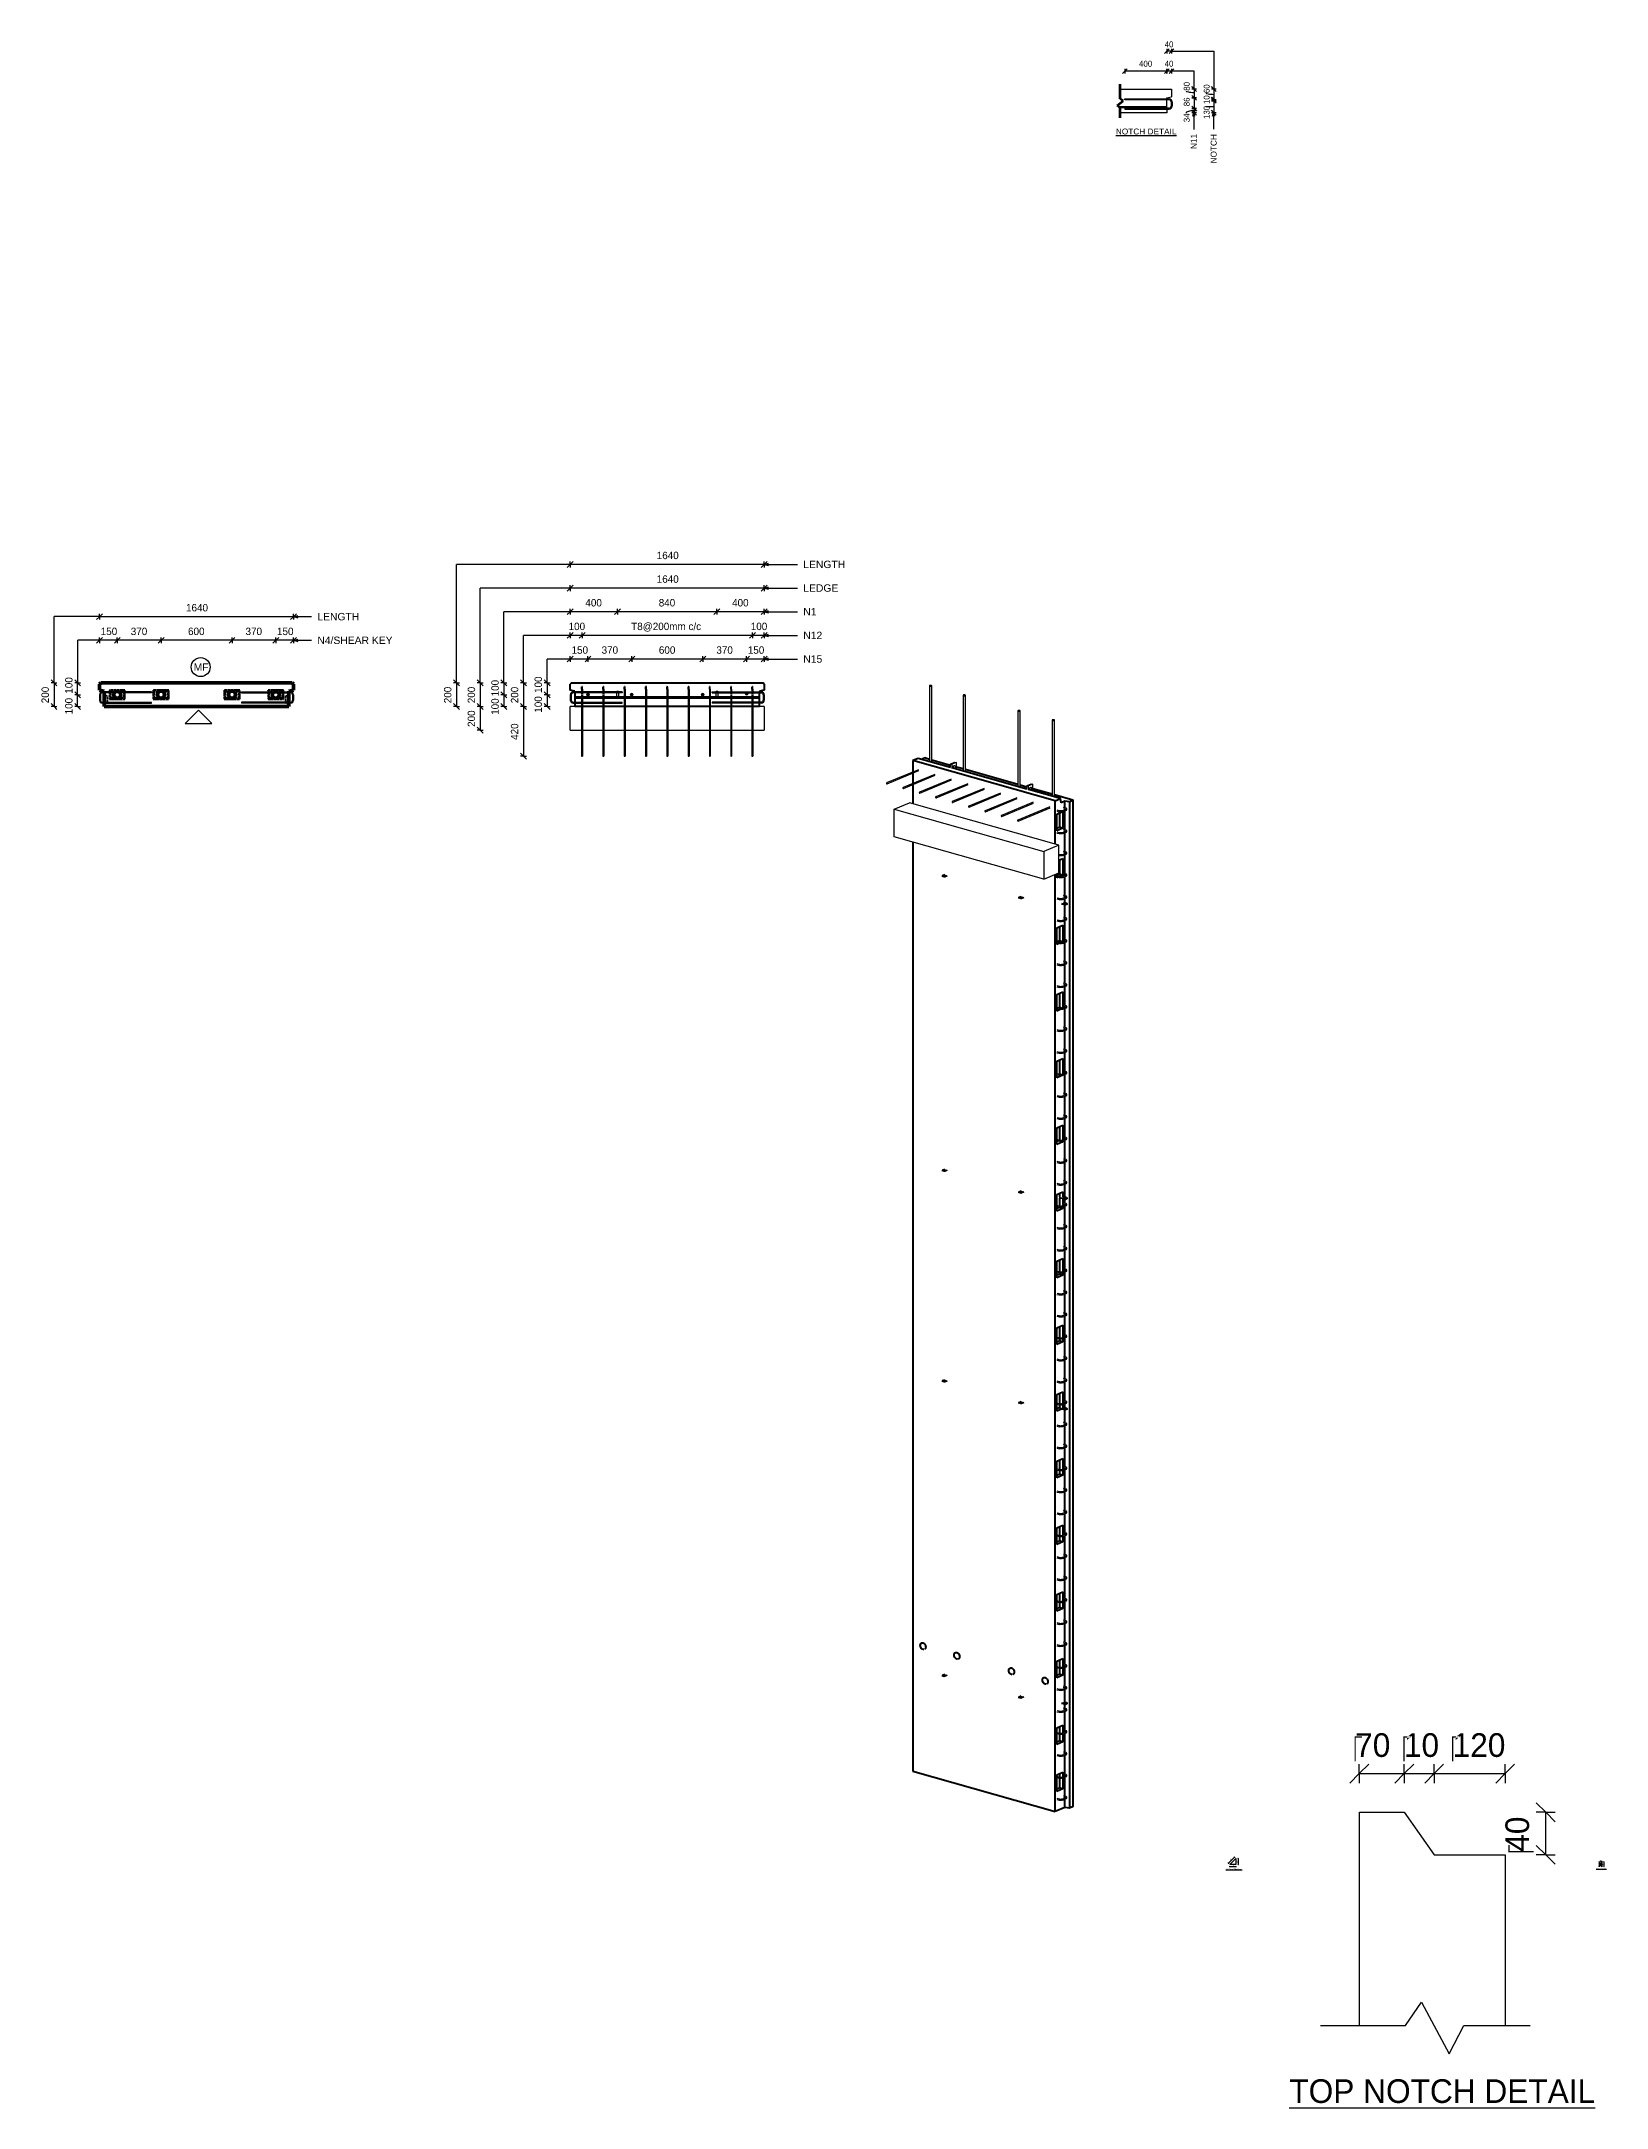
# Model space of a CAD drawing. Header units: millimetres. Extents: x -8857 to 4375, y 1067 to 18539.
import ezdxf

# ---------------------------------------------------------------- set-up
doc = ezdxf.new("R2010")
doc.units = ezdxf.units.MM
doc.linetypes.add('Dash', pattern=[6.36, 3.18, -3.18])
for name, color, linetype, lineweight in [('A-ANNO-DIMS', 211, 'Continuous', 9), ('A-ANNO-DIMS-2', 211, 'Continuous', 9), ('A-ANNO-DIMS-25', 211, 'Continuous', 9), ('A-ANNO-DIMS-3', 211, 'Continuous', 9), ('A-ANNO-DIMS-80', 211, 'Continuous', 9), ('A-DETL', 90, 'Continuous', 18), ('A-DETL-THIN', 151, 'Continuous', 18), ('A-GENM', 13, 'Continuous', 18), ('A-WALL', 113, 'Continuous', 25), ('A-WALL-HDLN', 110, 'Dash', 25), ('G-ANNO-TEXT', 231, 'Continuous', 9), ('S-BEAM', 12, 'Continuous', 18), ('S-BEAM-HDLN', 1, 'Dash', 18), ('S-RBAR', 171, 'Continuous', 18)]:
    doc.layers.add(name, color=color, linetype=linetype, lineweight=lineweight)
doc.styles.add('Arial', font='arial.ttf', dxfattribs={"height": 62.5})
doc.styles.add('Arial_1', font='arial.ttf', dxfattribs={"height": 50})
doc.styles.add('Arial_2', font='arial.ttf', dxfattribs={"height": 7.5})
doc.styles.add('Arial_3', font='arial.ttf', dxfattribs={"height": 5})
doc.styles.add('Nirmala UI Semilight', font='NirmalaS.ttf', dxfattribs={"height": 62.5})
doc.styles.add('Nirmala UI Semilight_1', font='NirmalaS.ttf', dxfattribs={"height": 50})
doc.styles.add('Nirmala UI Semilight_2', font='NirmalaS.ttf', dxfattribs={"height": 7.5})
doc.styles.add('Nirmala UI Semilight_3', font='NirmalaS.ttf', dxfattribs={"height": 200})
doc.styles.add('Nirmala UI Semilight_4', font='NirmalaS.ttf', dxfattribs={"height": 200})
doc.styles.add('Nirmala UI Semilight_5', font='NirmalaS.ttf', dxfattribs={"height": 5})
doc.dimstyles.new('Arrow_Filled_-_2_5_NI_UI', dxfattribs={"dimscale": 304.8, "dimtxt": 65.460247, "dimasz": 0.164042, "dimexe": 0.082021, "dimexo": 0.0625, "dimgap": 0.082021, "dimtad": 1, "dimdec": 4, "dimzin": 0, "dimdsep": 46, "dimtxsty": 'Nirmala UI Semilight', "dimblk1": 'OBLIQUE', "dimblk2": 'OBLIQUE', "dimsah": 1, "dimcen": 0.09, "dimazin": 0, "dimtfac": 1, "dimtdec": 4, "dimtix": 1, "dimtmove": 0, "dimatfit": 3, "dimfxl": 0.082021, "dimfxlon": 1, "dimtvp": 1, "dimtolj": 1, "dimtzin": 0, "dimarcsym": 2})
doc.dimstyles.new('Arrow_Filled_-_2_5_NI_UI_1', dxfattribs={"dimscale": 304.8, "dimtxt": 65.460247, "dimasz": 0.164042, "dimexe": 0.082021, "dimexo": 0.0625, "dimgap": 0.082021, "dimtad": 1, "dimdec": 4, "dimzin": 0, "dimdsep": 46, "dimtxsty": 'Nirmala UI Semilight', "dimblk1": 'OBLIQUE', "dimblk2": 'OBLIQUE', "dimsah": 1, "dimcen": 0.09, "dimazin": 0, "dimtfac": 1, "dimtdec": 4, "dimtix": 1, "dimtmove": 2, "dimatfit": 3, "dimfxl": 0.082021, "dimfxlon": 1, "dimtvp": 1, "dimtolj": 1, "dimtzin": 0, "dimarcsym": 2})
doc.dimstyles.new('Arrow_Filled_-_2_5_NI_UI_2', dxfattribs={"dimscale": 304.8, "dimtxt": 7.85523, "dimasz": 0.019685, "dimexe": 0.009843, "dimexo": 0.0625, "dimgap": 0.009843, "dimtad": 1, "dimdec": 4, "dimzin": 0, "dimdsep": 46, "dimtxsty": 'Nirmala UI Semilight_2', "dimblk1": 'OBLIQUE', "dimblk2": 'OBLIQUE', "dimsah": 1, "dimcen": 0.09, "dimazin": 0, "dimtfac": 1, "dimtdec": 4, "dimtix": 1, "dimtmove": 0, "dimatfit": 3, "dimfxl": 0.009843, "dimfxlon": 1, "dimtvp": 1, "dimtolj": 1, "dimtzin": 0, "dimarcsym": 2})
doc.dimstyles.new('Arrow_Filled_-_2_5_NI_UI_3', dxfattribs={"dimscale": 304.8, "dimtxt": 209.472789, "dimasz": 0.524934, "dimexe": 0.262467, "dimexo": 0.0625, "dimgap": 0.262467, "dimtad": 1, "dimdec": 4, "dimzin": 0, "dimdsep": 46, "dimtxsty": 'Nirmala UI Semilight_3', "dimblk1": 'OBLIQUE', "dimblk2": 'OBLIQUE', "dimsah": 1, "dimcen": 0.09, "dimazin": 0, "dimtfac": 1, "dimtdec": 4, "dimtix": 1, "dimtmove": 2, "dimatfit": 3, "dimfxl": 0.262467, "dimfxlon": 1, "dimtvp": 1, "dimtolj": 1, "dimtzin": 0, "dimarcsym": 2})
doc.dimstyles.new('Arrow_Filled_-_2_5_NI_UI_4', dxfattribs={"dimscale": 304.8, "dimtxt": 209.472789, "dimasz": 0.524934, "dimexe": 0.262467, "dimexo": 0.0625, "dimgap": 0.262467, "dimtad": 1, "dimdec": 4, "dimzin": 0, "dimdsep": 46, "dimtxsty": 'Nirmala UI Semilight_3', "dimblk1": 'OBLIQUE', "dimblk2": 'OBLIQUE', "dimsah": 1, "dimcen": 0.09, "dimazin": 0, "dimtfac": 1, "dimtdec": 4, "dimtix": 1, "dimtmove": 0, "dimatfit": 3, "dimfxl": 0.262467, "dimfxlon": 1, "dimtvp": 1, "dimtolj": 1, "dimtzin": 0, "dimarcsym": 2})
doc.dimstyles.new('Arrow_Filled_-_2_5_NI_UI_5', dxfattribs={"dimscale": 304.8, "dimtxt": 5.23682, "dimasz": 0.013123, "dimexe": 0.006562, "dimexo": 0.0625, "dimgap": 0.006562, "dimtad": 1, "dimdec": 4, "dimzin": 0, "dimdsep": 46, "dimtxsty": 'Nirmala UI Semilight_5', "dimblk1": 'OBLIQUE', "dimblk2": 'OBLIQUE', "dimsah": 1, "dimcen": 0.09, "dimazin": 0, "dimtfac": 1, "dimtdec": 4, "dimtix": 1, "dimtmove": 0, "dimatfit": 3, "dimfxl": 0.006562, "dimfxlon": 1, "dimtvp": 1, "dimtolj": 1, "dimtzin": 0, "dimarcsym": 2})

msp = doc.modelspace()

# ---------------------------------------------------------------- texts
at = {"layer": 'G-ANNO-TEXT', "color": 7, "attachment_point": 1}
for s, insert, char_height, width, style in [('40', (638.59633, 18537.9943), 50, 91.392375, 'Nirmala UI Semilight_1'), ('400', (422.02942, 18374.43991), 50, 136.286875, 'Nirmala UI Semilight_1'), ('40', (638.59633, 18374.43991), 50, 91.392375, 'Nirmala UI Semilight_1'), ('\\LNOTCH DETAIL', (226.23568, 17801.32875), 50, 622.1095, 'Arial_1'), ('LENGTH', (-2415.93627, 14147.306), 62.5, 428.9028125, 'Arial'), ('LEDGE', (-2415.93627, 13947.306), 62.5, 356.7509375, 'Arial'), ('LENGTH', (-6523.7928, 13705.66775), 62.5, 428.9028125, 'Arial'), ('N1', (-2415.93627, 13747.306), 62.5, 134.2826563, 'Arial'), ('N4/SHEAR KEY', (-6523.7928, 13505.66775), 62.5, 767.6157813, 'Arial'), ('N12', (-2415.93627, 13547.306), 62.5, 192.405, 'Arial'), ('MF', (-7569.11477, 13278.85436), 62.5, 150.3164062, 'Arial'), ('N15', (-2415.93627, 13347.306), 62.5, 192.405, 'Arial'), ('\\LTYPICAL CHAMFER DETAIL', (1155.56883, 3087.48198), 7.5, 166.9113375, 'Arial_2'), ('\\LTYPICAL GROOVE DETAIL', (4286.90345, 3090.65698), 5, 106.784775, 'Arial_3'), ('\\LTOP NOTCH DETAIL', (1692.47945, 1307.16895), 200, 2975.864, 'Nirmala UI Semilight_4')]:
    msp.add_mtext(s, dxfattribs=dict(at, insert=insert, char_height=char_height, width=width, style=style))
at = {"layer": 'G-ANNO-TEXT', "color": 7, "char_height": 50, "attachment_point": 1, "rotation": 90}
for s, insert, width, style in [('80', (800.17158, 18120.89979), 89.789, 'Nirmala UI Semilight_1'), ('60', (968.51438, 18100.51088), 89.789, 'Nirmala UI Semilight_1'), ('86', (800.17158, 17989.83049), 89.789, 'Nirmala UI Semilight_1'), ('10', (968.51438, 18008.05743), 76.962, 'Nirmala UI Semilight_1'), ('34', (800.17158, 17854.64001), 91.392375, 'Nirmala UI Semilight_1'), ('130', (968.51438, 17881.70469), 121.8565, 'Nirmala UI Semilight_1'), ('N11', (859.40296, 17627.56958), 153.924, 'Arial_1'), ('NOTCH', (1027.74577, 17505.96958), 301.4345, 'Arial_1')]:
    msp.add_mtext(s, dxfattribs=dict(at, insert=insert, width=width, style=style))

# ---------------------------------------------------------------- blocks, each defined once
blk = doc.blocks.new('RR spread anchor face based - RR-SA-7_5-260-1726841-Elevation Top1')
at = {"layer": 'A-GENM'}
for p, q in [((-7973, 13041), (-7973, 13044)), ((-7973, 13044), (-7957, 13044)), ((-7973, 13038), (-7973, 13041)), ((-7973, 13041), (-7957, 13041)), ((-7973, 12986), (-7973, 13030)), ((-7973, 12984), (-7973, 12986)), ((-7973, 12986), (-7957, 12986)), ((-7957, 12984), (-7973, 12984)), ((-7957, 13044), (-7957, 13041)), ((-7957, 13041), (-7957, 13038)), ((-7957, 13030), (-7957, 12986)), ((-7957, 12986), (-7957, 12984))]:
    blk.add_line(p, q, dxfattribs=at)
blk = doc.blocks.new('Rebar Bar - Part 3166313199-431004-3D Ortho')
at = {"layer": 'S-RBAR'}
for p, q in [((3112, 12055), (3094, 12060)), ((3092, 12053), (3110, 12047))]:
    blk.add_line(p, q, dxfattribs=at)
blk = doc.blocks.new('Rebar Bar - Part 2227165887-431004-3D Ortho')
at = {"layer": 'S-RBAR'}
for points in [[(3114, 12045, 0), (3114, 12045, 0), (3114, 12046, 0), (3114, 12046, 0), (3114, 12046, 0), (3114, 12046, 0), (3113, 12046, 0), (3113, 12046, 0), (3113, 12046, 0), (3113, 12047, 0), (3112, 12047, 0), (3112, 12047, 0), (3111, 12047, 0), (3111, 12047, 0), (3110, 12047, 0), (3110, 12047, 0)], [(3115, 12038, 0), (3116, 12038, 0), (3116, 12039, 0), (3117, 12039, 0), (3117, 12039, 0), (3118, 12039, 0), (3118, 12040, 0), (3119, 12040, 0), (3119, 12041, 0), (3120, 12041, 0), (3120, 12041, 0), (3121, 12042, 0), (3121, 12043, 0), (3121, 12043, 0), (3122, 12044, 0), (3122, 12044, 0), (3122, 12045, 0), (3122, 12046, 0), (3122, 12047, 0), (3122, 12047, 0), (3122, 12048, 0), (3122, 12049, 0), (3121, 12049, 0), (3121, 12050, 0), (3121, 12050, 0), (3120, 12051, 0), (3120, 12051, 0), (3119, 12052, 0), (3119, 12052, 0), (3118, 12052, 0), (3118, 12053, 0), (3117, 12053, 0), (3117, 12053, 0), (3116, 12054, 0), (3115, 12054, 0), (3115, 12054, 0), (3114, 12054, 0), (3114, 12055, 0), (3113, 12055, 0), (3112, 12055, 0), (3112, 12055, 0)], [(3114, 12047, 0), (3114, 12047, 0), (3114, 12047, 0), (3114, 12047, 0), (3114, 12047, 0), (3114, 12046, 0), (3114, 12046, 0), (3113, 12046, 0), (3113, 12046, 0), (3113, 12046, 0), (3113, 12046, 0), (3112, 12045, 0), (3112, 12045, 0)]]:
    blk.add_polyline3d(points, dxfattribs=at)
blk = doc.blocks.new('Rebar Bar - Part 981547073-431004-3D Ortho')
at = {"layer": 'S-RBAR'}
for p, q in [((3112, 12045), (3083, 12033)), ((3086, 12026), (3115, 12038))]:
    blk.add_line(p, q, dxfattribs=at)
blk = doc.blocks.new('Rebar Bar - Part 2227165887-V1-3D Ortho')
at = {"layer": 'S-RBAR'}
for points in [[(3086, 12026, 0), (3085, 12026, 0), (3085, 12025, 0), (3084, 12025, 0), (3083, 12025, 0), (3082, 12025, 0), (3082, 12025, 0), (3081, 12024, 0), (3080, 12024, 0), (3080, 12024, 0), (3079, 12024, 0), (3078, 12024, 0), (3077, 12024, 0), (3076, 12024, 0), (3076, 12023, 0), (3075, 12023, 0), (3074, 12023, 0), (3073, 12023, 0), (3072, 12023, 0), (3071, 12023, 0), (3071, 12023, 0), (3070, 12023, 0), (3069, 12023, 0), (3068, 12023, 0), (3067, 12023, 0), (3066, 12023, 0), (3065, 12023, 0), (3065, 12023, 0), (3064, 12023, 0), (3063, 12023, 0), (3062, 12023, 0), (3061, 12024, 0), (3060, 12024, 0), (3060, 12024, 0), (3059, 12024, 0), (3058, 12024, 0), (3057, 12024, 0), (3057, 12024, 0), (3056, 12025, 0), (3055, 12025, 0), (3055, 12025, 0)], [(3083, 12033, 0), (3082, 12033, 0), (3082, 12033, 0), (3081, 12033, 0), (3081, 12033, 0), (3080, 12032, 0), (3080, 12032, 0), (3079, 12032, 0), (3079, 12032, 0), (3078, 12032, 0), (3077, 12032, 0), (3077, 12032, 0), (3076, 12032, 0), (3075, 12031, 0), (3075, 12031, 0), (3074, 12031, 0), (3073, 12031, 0), (3073, 12031, 0), (3072, 12031, 0), (3071, 12031, 0), (3070, 12031, 0), (3070, 12031, 0), (3069, 12031, 0), (3068, 12031, 0), (3067, 12031, 0), (3067, 12031, 0), (3066, 12031, 0), (3065, 12031, 0), (3064, 12031, 0), (3064, 12031, 0), (3063, 12031, 0), (3062, 12031, 0), (3062, 12032, 0), (3061, 12032, 0), (3060, 12032, 0), (3060, 12032, 0), (3059, 12032, 0), (3058, 12032, 0), (3058, 12032, 0), (3057, 12032, 0), (3057, 12033, 0)]]:
    blk.add_polyline3d(points, dxfattribs=at)
blk = doc.blocks.new('Rebar Bar - Part 3131074535-431004-3D Ortho')
at = {"layer": 'S-RBAR'}
for p, q in [((3037, 12030), (3055, 12025)), ((3057, 12033), (3039, 12038))]:
    blk.add_line(p, q, dxfattribs=at)
blk = doc.blocks.new('Rebar Bar - Part 3131074535-V2-3D Ortho')
at = {"layer": 'S-RBAR'}
for p, q in [((3057, 11661), (3053, 11662)), ((3053, 11654), (3055, 11653))]:
    blk.add_line(p, q, dxfattribs=at)
blk = doc.blocks.new('Rebar Bar - Part 3131074535-V3-3D Ortho')
at = {"layer": 'S-RBAR'}
for p, q in [((3057, 11475), (3035, 11482)), ((3035, 11473), (3055, 11468))]:
    blk.add_line(p, q, dxfattribs=at)
blk = doc.blocks.new('Rebar Bar - Part 3131074535-V4-3D Ortho')
at = {"layer": 'S-RBAR'}
for p, q in [((3037, 11101), (3055, 11096)), ((3057, 11104), (3039, 11109))]:
    blk.add_line(p, q, dxfattribs=at)
blk = doc.blocks.new('Rebar Bar - Part 3166313199-V5-3D Ortho')
at = {"layer": 'S-RBAR'}
for p, q in [((3091, 4624), (3110, 4619)), ((3112, 4626), (3094, 4631))]:
    blk.add_line(p, q, dxfattribs=at)
blk = doc.blocks.new('Rebar Bar - Part 2227165887-V6-3D Ortho')
at = {"layer": 'S-RBAR'}
blk.add_polyline3d([(1820, 12386, 0), (1820, 12386, 0), (1819, 12385, 0), (1819, 12384, 0), (1819, 12384, 0), (1819, 12383, 0), (1819, 12382, 0), (1818, 12382, 0), (1818, 12381, 0), (1819, 12380, 0), (1819, 12379, 0), (1819, 12379, 0), (1819, 12378, 0), (1820, 12378, 0), (1820, 12377, 0)], dxfattribs=at)
blk = doc.blocks.new('Rebar Bar - Part 2227165887-V7-3D Ortho')
at = {"layer": 'S-RBAR'}
blk.add_polyline3d([(1820, 9229, 0), (1820, 9228, 0), (1819, 9228, 0), (1819, 9227, 0), (1819, 9226, 0), (1819, 9226, 0), (1819, 9225, 0), (1818, 9224, 0), (1818, 9224, 0), (1819, 9223, 0), (1819, 9222, 0), (1819, 9222, 0), (1819, 9221, 0), (1820, 9220, 0), (1820, 9220, 0), (1820, 9220, 0)], dxfattribs=at)
blk = doc.blocks.new('Rebar Bar - Part 2227165887-V8-3D Ortho')
at = {"layer": 'S-RBAR'}
blk.add_line((1820, 5134), (1820, 5134), dxfattribs=at)
blk.add_polyline3d([(1820, 5143, 0), (1820, 5142, 0), (1819, 5142, 0), (1819, 5141, 0), (1819, 5141, 0), (1819, 5140, 0), (1819, 5139, 0), (1818, 5138, 0), (1818, 5138, 0), (1819, 5137, 0), (1819, 5136, 0), (1819, 5136, 0), (1819, 5135, 0), (1820, 5134, 0)], dxfattribs=at)
blk = doc.blocks.new('RR spread anchor face based - RR-SA-7_5-260-1726841-3D Ortho')
at = {"layer": 'A-GENM'}
for p, q in [((2136, 12425), (2138, 12431)), ((2136, 12399), (2136, 12425)), ((2148, 12422), (2136, 12425)), ((2138, 12431), (2173, 12445)), ((2138, 12431), (2150, 12427)), ((2150, 12427), (2148, 12422)), ((2148, 12422), (2148, 12396)), ((2185, 12442), (2150, 12427)), ((2164, 12410), (2163, 12412)), ((2164, 12406), (2164, 12410)), ((2173, 12445), (2185, 12442)), ((2176, 12407), (2176, 12403)), ((2187, 12438), (2185, 12442)), ((2187, 12385), (2187, 12438)), ((2159, 12396), (2159, 12400)), ((2160, 12393), (2159, 12396))]:
    blk.add_line(p, q, dxfattribs=at)
for points in [[(2159, 12400, 0), (2160, 12403, 0), (2160, 12406, 0), (2162, 12409, 0), (2163, 12412, 0), (2165, 12414, 0), (2168, 12415, 0), (2170, 12416, 0), (2172, 12415, 0), (2173, 12414, 0), (2175, 12412, 0), (2176, 12410, 0), (2176, 12407, 0)], [(2159, 12394, 0), (2161, 12397, 0), (2162, 12400, 0), (2163, 12403, 0), (2164, 12406, 0)], [(2176, 12403, 0), (2176, 12399, 0), (2175, 12396, 0), (2173, 12393, 0), (2172, 12390, 0), (2171, 12389, 0)]]:
    blk.add_polyline3d(points, dxfattribs=at)
blk = doc.blocks.new('RR spread anchor face based - RR-SA-2_5-200-1726821-3D Ortho')
at = {"layer": 'A-GENM'}
for p, q in [((3076, 11252), (3103, 11244)), ((3103, 11235), (3076, 11242)), ((3122, 11252), (3095, 11260)), ((3100, 11248), (3096, 11250)), ((3103, 11244), (3109, 11244)), ((3103, 11235), (3103, 11244)), ((3109, 11234), (3103, 11235)), ((3105, 11253), (3109, 11252)), ((3109, 11244), (3125, 11250)), ((3109, 11244), (3109, 11234)), ((3125, 11241), (3109, 11234)), ((3125, 11250), (3122, 11252)), ((3125, 11250), (3125, 11241))]:
    blk.add_line(p, q, dxfattribs=at)
for points in [[(3096, 11250, 0), (3094, 11250, 0), (3094, 11251, 0), (3093, 11251, 0), (3093, 11252, 0), (3094, 11253, 0), (3095, 11253, 0), (3096, 11254, 0), (3098, 11254, 0), (3099, 11254, 0), (3101, 11254, 0), (3103, 11254, 0), (3105, 11253, 0)], [(3109, 11252, 0), (3110, 11252, 0), (3111, 11251, 0), (3112, 11250, 0), (3112, 11250, 0), (3111, 11249, 0), (3110, 11249, 0), (3109, 11248, 0), (3107, 11248, 0), (3105, 11248, 0), (3104, 11248, 0), (3102, 11248, 0), (3100, 11248, 0)]]:
    blk.add_polyline3d(points, dxfattribs=at)
blk = doc.blocks.new('RR spread anchor face based - RR-SA-1_4-160-1726851-3D Ortho')
at = {"layer": 'A-GENM'}
for p, q in [((2067, 11485), (2066, 11483)), ((2066, 11483), (2085, 11477)), ((2066, 11483), (2066, 11477)), ((2085, 11472), (2066, 11477)), ((2087, 11493), (2067, 11485)), ((2080, 11486), (2084, 11487)), ((2085, 11477), (2090, 11478)), ((2085, 11477), (2085, 11472)), ((2090, 11472), (2085, 11472)), ((2090, 11478), (2109, 11486)), ((2109, 11480), (2090, 11472)), ((2090, 11478), (2090, 11472)), ((2094, 11484), (2091, 11483))]:
    blk.add_line(p, q, dxfattribs=at)
for points in [[(2091, 11483, 0), (2089, 11482, 0), (2088, 11482, 0), (2086, 11482, 0), (2084, 11482, 0), (2082, 11482, 0), (2081, 11482, 0), (2079, 11483, 0), (2079, 11483, 0), (2078, 11484, 0), (2078, 11485, 0), (2079, 11485, 0), (2080, 11486, 0)], [(2084, 11487, 0), (2085, 11488, 0), (2087, 11488, 0), (2088, 11488, 0), (2090, 11488, 0), (2092, 11488, 0), (2093, 11488, 0), (2095, 11487, 0), (2096, 11487, 0), (2096, 11486, 0), (2096, 11485, 0), (2095, 11485, 0), (2094, 11484, 0)], [(2090, 11482, 0), (2088, 11482, 0), (2087, 11482, 0), (2085, 11482, 0), (2084, 11482, 0)]]:
    blk.add_polyline3d(points, dxfattribs=at)
blk = doc.blocks.new('RR spread anchor face based - RR-SA-1_4-160-V9-3D Ortho')
at = {"layer": 'A-GENM'}
for p, q in [((2067, 4724), (2066, 4723)), ((2066, 4723), (2085, 4717)), ((2066, 4723), (2066, 4717)), ((2087, 4732), (2067, 4724)), ((2080, 4725), (2084, 4727)), ((2085, 4717), (2090, 4718)), ((2090, 4718), (2110, 4726)), ((2109, 4720), (2090, 4712)), ((2090, 4718), (2090, 4712)), ((2094, 4724), (2091, 4722)), ((2085, 4711), (2066, 4717)), ((2085, 4717), (2085, 4711)), ((2090, 4712), (2085, 4711))]:
    blk.add_line(p, q, dxfattribs=at)
for points in [[(2091, 4722, 0), (2089, 4722, 0), (2088, 4722, 0), (2086, 4721, 0), (2084, 4722, 0), (2082, 4722, 0), (2081, 4722, 0), (2079, 4722, 0), (2079, 4723, 0), (2078, 4724, 0), (2078, 4724, 0), (2079, 4725, 0), (2080, 4725, 0)], [(2084, 4727, 0), (2085, 4727, 0), (2087, 4728, 0), (2088, 4728, 0), (2090, 4728, 0), (2092, 4728, 0), (2093, 4727, 0), (2095, 4727, 0), (2096, 4726, 0), (2096, 4726, 0), (2096, 4725, 0), (2095, 4724, 0), (2094, 4724, 0)], [(2090, 4722, 0), (2088, 4722, 0), (2087, 4722, 0), (2085, 4722, 0), (2084, 4721, 0)]]:
    blk.add_polyline3d(points, dxfattribs=at)
blk = doc.blocks.new('RR spread anchor face based - RR-SA-1_4-160-V10-3D Ortho')
at = {"layer": 'A-GENM'}
for p, q in [((2714, 11301), (2713, 11299)), ((2713, 11299), (2732, 11294)), ((2713, 11299), (2713, 11294)), ((2732, 11288), (2713, 11294)), ((2733, 11309), (2714, 11301)), ((2727, 11302), (2731, 11304)), ((2732, 11294), (2737, 11295)), ((2732, 11294), (2732, 11288)), ((2737, 11289), (2732, 11288)), ((2737, 11295), (2756, 11303)), ((2756, 11297), (2737, 11289)), ((2737, 11295), (2737, 11289)), ((2742, 11301), (2738, 11299))]:
    blk.add_line(p, q, dxfattribs=at)
for points in [[(2738, 11299, 0), (2736, 11299, 0), (2735, 11299, 0), (2733, 11298, 0), (2731, 11298, 0), (2729, 11299, 0), (2728, 11299, 0), (2727, 11299, 0), (2726, 11300, 0), (2725, 11301, 0), (2725, 11301, 0), (2726, 11302, 0), (2727, 11302, 0)], [(2731, 11304, 0), (2732, 11304, 0), (2734, 11305, 0), (2735, 11305, 0), (2737, 11305, 0), (2739, 11305, 0), (2741, 11304, 0), (2742, 11304, 0), (2743, 11303, 0), (2743, 11303, 0), (2743, 11302, 0), (2742, 11301, 0), (2742, 11301, 0)], [(2737, 11299, 0), (2735, 11299, 0), (2734, 11299, 0), (2732, 11299, 0), (2731, 11298, 0)]]:
    blk.add_polyline3d(points, dxfattribs=at)
blk = doc.blocks.new('RR spread anchor face based - RR-SA-2_5-200-V11-3D Ortho')
at = {"layer": 'A-GENM'}
for p, q in [((3057, 8767), (3103, 8754)), ((3103, 8745), (3057, 8758)), ((3122, 8762), (3095, 8770)), ((3100, 8759), (3096, 8760)), ((3103, 8754), (3109, 8754)), ((3103, 8745), (3103, 8754)), ((3109, 8744), (3103, 8745)), ((3105, 8764), (3109, 8762)), ((3109, 8754), (3125, 8760)), ((3109, 8754), (3109, 8744)), ((3125, 8751), (3109, 8744)), ((3125, 8760), (3122, 8762)), ((3125, 8760), (3125, 8751))]:
    blk.add_line(p, q, dxfattribs=at)
for points in [[(3096, 8760, 0), (3094, 8760, 0), (3094, 8761, 0), (3093, 8761, 0), (3093, 8762, 0), (3094, 8763, 0), (3095, 8763, 0), (3096, 8764, 0), (3098, 8764, 0), (3099, 8764, 0), (3101, 8764, 0), (3103, 8764, 0), (3105, 8764, 0)], [(3109, 8762, 0), (3110, 8762, 0), (3111, 8761, 0), (3112, 8761, 0), (3112, 8760, 0), (3111, 8759, 0), (3110, 8759, 0), (3109, 8758, 0), (3107, 8758, 0), (3105, 8758, 0), (3104, 8758, 0), (3102, 8758, 0), (3100, 8759, 0)]]:
    blk.add_polyline3d(points, dxfattribs=at)
blk = doc.blocks.new('RR spread anchor face based - RR-SA-2_5-200-V12-3D Ortho')
at = {"layer": 'A-GENM'}
for p, q in [((3122, 6982), (3095, 6989)), ((3062, 6985), (3103, 6974)), ((3103, 6964), (3076, 6972)), ((3100, 6978), (3096, 6979)), ((3103, 6974), (3109, 6973)), ((3103, 6964), (3103, 6974)), ((3109, 6964), (3103, 6964)), ((3105, 6983), (3109, 6982)), ((3109, 6973), (3125, 6980)), ((3109, 6973), (3109, 6964)), ((3125, 6970), (3109, 6964)), ((3125, 6980), (3122, 6982)), ((3125, 6980), (3125, 6970))]:
    blk.add_line(p, q, dxfattribs=at)
for points in [[(3096, 6979, 0), (3094, 6980, 0), (3094, 6980, 0), (3093, 6981, 0), (3093, 6982, 0), (3094, 6982, 0), (3095, 6983, 0), (3096, 6983, 0), (3098, 6983, 0), (3099, 6984, 0), (3101, 6984, 0), (3103, 6983, 0), (3105, 6983, 0)], [(3109, 6982, 0), (3110, 6981, 0), (3111, 6981, 0), (3112, 6980, 0), (3112, 6979, 0), (3111, 6979, 0), (3110, 6978, 0), (3109, 6978, 0), (3107, 6978, 0), (3105, 6978, 0), (3104, 6978, 0), (3102, 6978, 0), (3100, 6978, 0)]]:
    blk.add_polyline3d(points, dxfattribs=at)
blk = doc.blocks.new('Rebar Bar - Part 3145980499-431004-3D Ortho')
at = {"layer": 'S-RBAR'}
for p, q in [((2244, 13009), (2244, 12369)), ((2264, 12363), (2264, 13009))]:
    blk.add_line(p, q, dxfattribs=at)
for points in [[(2260, 13011, 0), (2258, 13012, 0), (2256, 13012, 0), (2253, 13012, 0), (2250, 13012, 0), (2248, 13012, 0), (2246, 13011, 0), (2245, 13010, 0), (2244, 13009, 0), (2244, 13008, 0), (2244, 13008, 0), (2246, 13007, 0), (2247, 13006, 0)], [(2247, 13006, 0), (2250, 13006, 0), (2252, 13005, 0), (2255, 13005, 0), (2257, 13006, 0), (2260, 13006, 0), (2262, 13007, 0), (2263, 13007, 0), (2264, 13008, 0), (2264, 13009, 0), (2263, 13010, 0), (2262, 13011, 0), (2260, 13011, 0)]]:
    blk.add_polyline3d(points, dxfattribs=at)
blk = doc.blocks.new('Rebar Bar - Part 3145980499-V13-3D Ortho')
at = {"layer": 'S-RBAR'}
for p, q in [((2706, 12878), (2706, 12238)), ((2726, 12232), (2726, 12878))]:
    blk.add_line(p, q, dxfattribs=at)
for points in [[(2722, 12880, 0), (2720, 12881, 0), (2718, 12881, 0), (2715, 12881, 0), (2713, 12881, 0), (2710, 12881, 0), (2708, 12880, 0), (2707, 12879, 0), (2706, 12878, 0), (2706, 12877, 0), (2707, 12877, 0), (2708, 12876, 0), (2710, 12875, 0)], [(2710, 12875, 0), (2712, 12875, 0), (2714, 12874, 0), (2717, 12874, 0), (2720, 12875, 0), (2722, 12875, 0), (2724, 12876, 0), (2725, 12876, 0), (2726, 12877, 0), (2726, 12878, 0), (2725, 12879, 0), (2724, 12880, 0), (2722, 12880, 0)]]:
    blk.add_polyline3d(points, dxfattribs=at)
blk = doc.blocks.new('Rebar Bar - Part 3643695667-431004-3D Ortho')
at = {"layer": 'S-RBAR'}
for p, q in [((2976, 12065), (2707, 11954)), ((2710, 11946), (2979, 12058))]:
    blk.add_line(p, q, dxfattribs=at)
for points in [[(2711, 11949, 0), (2711, 11950, 0), (2711, 11951, 0), (2710, 11952, 0), (2710, 11953, 0), (2709, 11953, 0), (2708, 11954, 0), (2707, 11954, 0), (2707, 11954, 0), (2706, 11953, 0), (2705, 11953, 0), (2705, 11952, 0), (2705, 11951, 0)], [(2705, 11951, 0), (2705, 11950, 0), (2705, 11949, 0), (2706, 11948, 0), (2707, 11947, 0), (2707, 11947, 0), (2708, 11946, 0), (2709, 11946, 0), (2710, 11946, 0), (2710, 11947, 0), (2711, 11947, 0), (2711, 11948, 0), (2711, 11949, 0)]]:
    blk.add_polyline3d(points, dxfattribs=at)
blk = doc.blocks.new('Rebar Bar - Part 259210708-431004-3D Ortho')
at = {"layer": 'S-RBAR'}
for p, q in [((2997, 12800), (2997, 12155)), ((3017, 12150), (3017, 12800))]:
    blk.add_line(p, q, dxfattribs=at)
for points in [[(3014, 12802, 0), (3012, 12803, 0), (3009, 12803, 0), (3007, 12803, 0), (3004, 12803, 0), (3002, 12802, 0), (3000, 12802, 0), (2998, 12801, 0), (2998, 12800, 0), (2998, 12799, 0), (2998, 12798, 0), (2999, 12798, 0), (3001, 12797, 0)], [(3001, 12797, 0), (3003, 12797, 0), (3006, 12796, 0), (3008, 12796, 0), (3011, 12796, 0), (3013, 12797, 0), (3015, 12797, 0), (3017, 12798, 0), (3017, 12799, 0), (3017, 12800, 0), (3017, 12801, 0), (3016, 12802, 0), (3014, 12802, 0)]]:
    blk.add_polyline3d(points, dxfattribs=at)
blk = doc.blocks.new('Rebar Bar - Part 259210708-V14-3D Ortho')
at = {"layer": 'S-RBAR'}
for p, q in [((1959, 13090), (1959, 12450)), ((1979, 12444), (1979, 13090))]:
    blk.add_line(p, q, dxfattribs=at)
for points in [[(1975, 13092, 0), (1973, 13093, 0), (1970, 13093, 0), (1968, 13093, 0), (1965, 13093, 0), (1963, 13092, 0), (1961, 13092, 0), (1960, 13091, 0), (1959, 13090, 0), (1959, 13089, 0), (1959, 13088, 0), (1961, 13088, 0), (1962, 13087, 0)], [(1962, 13087, 0), (1965, 13086, 0), (1967, 13086, 0), (1970, 13086, 0), (1972, 13086, 0), (1975, 13087, 0), (1977, 13087, 0), (1978, 13088, 0), (1979, 13089, 0), (1979, 13090, 0), (1978, 13091, 0), (1977, 13092, 0), (1975, 13092, 0)]]:
    blk.add_polyline3d(points, dxfattribs=at)
blk = doc.blocks.new('DIMBLOCK1-Elevation Top')
at = {"layer": 'A-ANNO-DIMS-25'}
for p, q in [((-8365, 13674), (-8390, 13649)), ((-8365, 13674), (-8340, 13699)), ((-8365, 13674), (-8365, 13699)), ((-6725, 13674), (-8365, 13674)), ((-8365, 13674), (-8365, 13649)), ((-6725, 13674), (-6750, 13649)), ((-6725, 13674), (-6700, 13699)), ((-6725, 13674), (-6725, 13699)), ((-6725, 13674), (-6725, 13649))]:
    blk.add_line(p, q, dxfattribs=at)
at = {"layer": 'A-ANNO-DIMS-25', "color": 0, "insert": (-7634, 13781), "char_height": 62.5, "width": 212.81, "attachment_point": 1, "line_spacing_factor": 1.142579, "style": 'Nirmala UI Semilight'}
blk.add_mtext('1640', dxfattribs=at)
blk = doc.blocks.new('_Oblique')
at = {"color": 0, "linetype": 'ByBlock', "lineweight": -2}
blk.add_line((-0.5, -0.5), (0.5, 0.5), dxfattribs=at)
blk = doc.blocks.new('DIMBLOCK2-Elevation Top')
at = {"layer": 'A-ANNO-DIMS-25'}
for p, q in [((-6875, 13474), (-6900, 13449)), ((-6875, 13474), (-6850, 13499)), ((-6875, 13474), (-6875, 13499)), ((-6725, 13474), (-6875, 13474)), ((-6875, 13474), (-6875, 13449)), ((-6725, 13474), (-6750, 13449)), ((-6725, 13474), (-6700, 13499)), ((-6725, 13474), (-6725, 13499)), ((-6725, 13474), (-6725, 13449))]:
    blk.add_line(p, q, dxfattribs=at)
at = {"layer": 'A-ANNO-DIMS-25', "color": 0, "insert": (-6865, 13581), "char_height": 62.5, "width": 154.25, "attachment_point": 1, "line_spacing_factor": 1.142579, "style": 'Nirmala UI Semilight'}
blk.add_mtext('150', dxfattribs=at)
blk = doc.blocks.new('DIMBLOCK3-Elevation Top')
at = {"layer": 'A-ANNO-DIMS-25'}
for p, q in [((-7245, 13474), (-7270, 13449)), ((-7245, 13474), (-7220, 13499)), ((-7245, 13474), (-7245, 13499)), ((-6875, 13474), (-7245, 13474)), ((-7245, 13474), (-7245, 13449)), ((-6875, 13474), (-6900, 13449)), ((-6875, 13474), (-6850, 13499)), ((-6875, 13474), (-6875, 13499)), ((-6875, 13474), (-6875, 13449))]:
    blk.add_line(p, q, dxfattribs=at)
at = {"layer": 'A-ANNO-DIMS-25', "color": 0, "insert": (-7131, 13581), "char_height": 62.5, "width": 168.53, "attachment_point": 1, "line_spacing_factor": 1.142579, "style": 'Nirmala UI Semilight'}
blk.add_mtext('370', dxfattribs=at)
blk = doc.blocks.new('DIMBLOCK4-Elevation Top')
at = {"layer": 'A-ANNO-DIMS-25'}
for p, q in [((-7845, 13474), (-7870, 13449)), ((-7845, 13474), (-7820, 13499)), ((-7845, 13474), (-7845, 13499)), ((-7245, 13474), (-7845, 13474)), ((-7845, 13474), (-7845, 13449)), ((-7245, 13474), (-7270, 13449)), ((-7245, 13474), (-7220, 13499)), ((-7245, 13474), (-7245, 13499)), ((-7245, 13474), (-7245, 13449))]:
    blk.add_line(p, q, dxfattribs=at)
at = {"layer": 'A-ANNO-DIMS-25', "color": 0, "insert": (-7617, 13581), "char_height": 62.5, "width": 171.39, "attachment_point": 1, "line_spacing_factor": 1.142579, "style": 'Nirmala UI Semilight'}
blk.add_mtext('600', dxfattribs=at)
blk = doc.blocks.new('DIMBLOCK5-Elevation Top')
at = {"layer": 'A-ANNO-DIMS-25'}
for p, q in [((-8215, 13474), (-8240, 13449)), ((-8215, 13474), (-8190, 13499)), ((-8215, 13474), (-8215, 13499)), ((-7845, 13474), (-8215, 13474)), ((-8215, 13474), (-8215, 13449)), ((-7845, 13474), (-7870, 13449)), ((-7845, 13474), (-7820, 13499)), ((-7845, 13474), (-7845, 13499)), ((-7845, 13474), (-7845, 13449))]:
    blk.add_line(p, q, dxfattribs=at)
at = {"layer": 'A-ANNO-DIMS-25', "color": 0, "insert": (-8101, 13581), "char_height": 62.5, "width": 168.53, "attachment_point": 1, "line_spacing_factor": 1.142579, "style": 'Nirmala UI Semilight'}
blk.add_mtext('370', dxfattribs=at)
blk = doc.blocks.new('DIMBLOCK6-Elevation Top')
at = {"layer": 'A-ANNO-DIMS-25'}
for p, q in [((-8365, 13474), (-8390, 13449)), ((-8365, 13474), (-8340, 13499)), ((-8365, 13474), (-8365, 13499)), ((-8215, 13474), (-8365, 13474)), ((-8365, 13474), (-8365, 13449)), ((-8215, 13474), (-8240, 13449)), ((-8215, 13474), (-8190, 13499)), ((-8215, 13474), (-8215, 13499)), ((-8215, 13474), (-8215, 13449))]:
    blk.add_line(p, q, dxfattribs=at)
at = {"layer": 'A-ANNO-DIMS-25', "color": 0, "insert": (-8355, 13581), "char_height": 62.5, "width": 154.25, "attachment_point": 1, "line_spacing_factor": 1.142579, "style": 'Nirmala UI Semilight'}
blk.add_mtext('150', dxfattribs=at)
blk = doc.blocks.new('DIMBLOCK7-Elevation Top')
at = {"layer": 'A-ANNO-DIMS-25'}
for p, q in [((-8750, 13114), (-8775, 13139)), ((-8750, 13114), (-8775, 13114)), ((-8750, 13114), (-8750, 12914)), ((-8750, 13114), (-8725, 13089)), ((-8750, 13114), (-8725, 13114)), ((-8750, 12914), (-8775, 12939)), ((-8750, 12914), (-8775, 12914)), ((-8750, 12914), (-8725, 12889)), ((-8750, 12914), (-8725, 12914))]:
    blk.add_line(p, q, dxfattribs=at)
at = {"layer": 'A-ANNO-DIMS-25', "color": 0, "insert": (-8856, 12942), "char_height": 62.5, "width": 171.39, "attachment_point": 1, "rotation": 90, "line_spacing_factor": 1.142579, "style": 'Nirmala UI Semilight'}
blk.add_mtext('200', dxfattribs=at)
blk = doc.blocks.new('DIMBLOCK8-Elevation Top')
at = {"layer": 'A-ANNO-DIMS-25'}
for p, q in [((-8550, 13014), (-8575, 13039)), ((-8550, 13014), (-8575, 13014)), ((-8550, 12914), (-8575, 12939)), ((-8550, 12914), (-8550, 13014)), ((-8550, 13014), (-8525, 12989)), ((-8550, 13014), (-8525, 13014)), ((-8550, 12914), (-8575, 12914)), ((-8550, 12914), (-8525, 12889)), ((-8550, 12914), (-8525, 12914))]:
    blk.add_line(p, q, dxfattribs=at)
at = {"layer": 'A-ANNO-DIMS-25', "color": 0, "insert": (-8656, 12848), "char_height": 62.5, "width": 154.25, "attachment_point": 1, "rotation": 90, "line_spacing_factor": 1.142579, "style": 'Nirmala UI Semilight'}
blk.add_mtext('100', dxfattribs=at)
blk = doc.blocks.new('DIMBLOCK9-Elevation Top')
at = {"layer": 'A-ANNO-DIMS-25'}
for p, q in [((-8550, 13114), (-8575, 13139)), ((-8550, 13114), (-8575, 13114)), ((-8550, 13014), (-8550, 13114)), ((-8550, 13114), (-8525, 13089)), ((-8550, 13114), (-8525, 13114)), ((-8550, 13014), (-8575, 13039)), ((-8550, 13014), (-8575, 13014)), ((-8550, 13014), (-8525, 12989)), ((-8550, 13014), (-8525, 13014))]:
    blk.add_line(p, q, dxfattribs=at)
at = {"layer": 'A-ANNO-DIMS-25', "color": 0, "insert": (-8656, 13023), "char_height": 62.5, "width": 154.25, "attachment_point": 1, "rotation": 90, "line_spacing_factor": 1.142579, "style": 'Nirmala UI Semilight'}
blk.add_mtext('100', dxfattribs=at)
blk = doc.blocks.new('DIMBLOCK10-Elevation Top1')
at = {"layer": 'A-ANNO-DIMS-25'}
for p, q in [((-4386, 14116), (-4411, 14091)), ((-4386, 14116), (-4361, 14141)), ((-4386, 14116), (-4386, 14141)), ((-2746, 14116), (-4386, 14116)), ((-4386, 14116), (-4386, 14091)), ((-2746, 14116), (-2771, 14091)), ((-2746, 14116), (-2721, 14141)), ((-2746, 14116), (-2746, 14141)), ((-2746, 14116), (-2746, 14091))]:
    blk.add_line(p, q, dxfattribs=at)
at = {"layer": 'A-ANNO-DIMS-25', "color": 0, "insert": (-3655, 14223), "char_height": 62.5, "width": 212.81, "attachment_point": 1, "line_spacing_factor": 1.142579, "style": 'Nirmala UI Semilight'}
blk.add_mtext('1640', dxfattribs=at)
blk = doc.blocks.new('DIMBLOCK11-Elevation Top1')
at = {"layer": 'A-ANNO-DIMS-25'}
for p, q in [((-4386, 13916), (-4411, 13891)), ((-4386, 13916), (-4361, 13941)), ((-4386, 13916), (-4386, 13941)), ((-2746, 13916), (-4386, 13916)), ((-4386, 13916), (-4386, 13891)), ((-2746, 13916), (-2771, 13891)), ((-2746, 13916), (-2721, 13941)), ((-2746, 13916), (-2746, 13941)), ((-2746, 13916), (-2746, 13891))]:
    blk.add_line(p, q, dxfattribs=at)
at = {"layer": 'A-ANNO-DIMS-25', "color": 0, "insert": (-3655, 14023), "char_height": 62.5, "width": 212.81, "attachment_point": 1, "line_spacing_factor": 1.142579, "style": 'Nirmala UI Semilight'}
blk.add_mtext('1640', dxfattribs=at)
blk = doc.blocks.new('DIMBLOCK12-Elevation Top1')
at = {"layer": 'A-ANNO-DIMS-25'}
for p, q in [((-2896, 13316), (-2921, 13291)), ((-2896, 13316), (-2871, 13341)), ((-2896, 13316), (-2896, 13341)), ((-2746, 13316), (-2896, 13316)), ((-2896, 13316), (-2896, 13291)), ((-2746, 13316), (-2771, 13291)), ((-2746, 13316), (-2721, 13341)), ((-2746, 13316), (-2746, 13341)), ((-2746, 13316), (-2746, 13291))]:
    blk.add_line(p, q, dxfattribs=at)
at = {"layer": 'A-ANNO-DIMS-25', "color": 0, "insert": (-2885, 13423), "char_height": 62.5, "width": 154.25, "attachment_point": 1, "line_spacing_factor": 1.142579, "style": 'Nirmala UI Semilight'}
blk.add_mtext('150', dxfattribs=at)
blk = doc.blocks.new('DIMBLOCK13-Elevation Top1')
at = {"layer": 'A-ANNO-DIMS-25'}
for p, q in [((-3266, 13316), (-3291, 13291)), ((-3266, 13316), (-3241, 13341)), ((-3266, 13316), (-3266, 13341)), ((-2896, 13316), (-3266, 13316)), ((-3266, 13316), (-3266, 13291)), ((-2896, 13316), (-2921, 13291)), ((-2896, 13316), (-2871, 13341)), ((-2896, 13316), (-2896, 13341)), ((-2896, 13316), (-2896, 13291))]:
    blk.add_line(p, q, dxfattribs=at)
at = {"layer": 'A-ANNO-DIMS-25', "color": 0, "insert": (-3151, 13423), "char_height": 62.5, "width": 168.53, "attachment_point": 1, "line_spacing_factor": 1.142579, "style": 'Nirmala UI Semilight'}
blk.add_mtext('370', dxfattribs=at)
blk = doc.blocks.new('DIMBLOCK14-Elevation Top1')
at = {"layer": 'A-ANNO-DIMS-25'}
for p, q in [((-3866, 13316), (-3891, 13291)), ((-3866, 13316), (-3841, 13341)), ((-3866, 13316), (-3866, 13341)), ((-3266, 13316), (-3866, 13316)), ((-3866, 13316), (-3866, 13291)), ((-3266, 13316), (-3291, 13291)), ((-3266, 13316), (-3241, 13341)), ((-3266, 13316), (-3266, 13341)), ((-3266, 13316), (-3266, 13291))]:
    blk.add_line(p, q, dxfattribs=at)
at = {"layer": 'A-ANNO-DIMS-25', "color": 0, "insert": (-3637, 13423), "char_height": 62.5, "width": 171.39, "attachment_point": 1, "line_spacing_factor": 1.142579, "style": 'Nirmala UI Semilight'}
blk.add_mtext('600', dxfattribs=at)
blk = doc.blocks.new('DIMBLOCK15-Elevation Top1')
at = {"layer": 'A-ANNO-DIMS-25'}
for p, q in [((-4236, 13316), (-4261, 13291)), ((-4236, 13316), (-4211, 13341)), ((-4236, 13316), (-4236, 13341)), ((-3866, 13316), (-4236, 13316)), ((-4236, 13316), (-4236, 13291)), ((-3866, 13316), (-3891, 13291)), ((-3866, 13316), (-3841, 13341)), ((-3866, 13316), (-3866, 13341)), ((-3866, 13316), (-3866, 13291))]:
    blk.add_line(p, q, dxfattribs=at)
at = {"layer": 'A-ANNO-DIMS-25', "color": 0, "insert": (-4121, 13423), "char_height": 62.5, "width": 168.53, "attachment_point": 1, "line_spacing_factor": 1.142579, "style": 'Nirmala UI Semilight'}
blk.add_mtext('370', dxfattribs=at)
blk = doc.blocks.new('DIMBLOCK16-Elevation Top1')
at = {"layer": 'A-ANNO-DIMS-25'}
for p, q in [((-4386, 13316), (-4411, 13291)), ((-4386, 13316), (-4361, 13341)), ((-4386, 13316), (-4386, 13341)), ((-4236, 13316), (-4386, 13316)), ((-4386, 13316), (-4386, 13291)), ((-4236, 13316), (-4261, 13291)), ((-4236, 13316), (-4211, 13341)), ((-4236, 13316), (-4236, 13341)), ((-4236, 13316), (-4236, 13291))]:
    blk.add_line(p, q, dxfattribs=at)
at = {"layer": 'A-ANNO-DIMS-25', "color": 0, "insert": (-4375, 13423), "char_height": 62.5, "width": 154.25, "attachment_point": 1, "line_spacing_factor": 1.142579, "style": 'Nirmala UI Semilight'}
blk.add_mtext('150', dxfattribs=at)
blk = doc.blocks.new('DIMBLOCK17-Elevation Top1')
at = {"layer": 'A-ANNO-DIMS-25'}
for p, q in [((-3146, 13716), (-3171, 13691)), ((-3146, 13716), (-3121, 13741)), ((-3146, 13716), (-3146, 13741)), ((-2746, 13716), (-3146, 13716)), ((-3146, 13716), (-3146, 13691)), ((-2746, 13716), (-2771, 13691)), ((-2746, 13716), (-2721, 13741)), ((-2746, 13716), (-2746, 13741)), ((-2746, 13716), (-2746, 13691))]:
    blk.add_line(p, q, dxfattribs=at)
at = {"layer": 'A-ANNO-DIMS-25', "color": 0, "insert": (-3018, 13823), "char_height": 62.5, "width": 172.82, "attachment_point": 1, "line_spacing_factor": 1.142579, "style": 'Nirmala UI Semilight'}
blk.add_mtext('400', dxfattribs=at)
blk = doc.blocks.new('DIMBLOCK18-Elevation Top1')
at = {"layer": 'A-ANNO-DIMS-25'}
for p, q in [((-3986, 13716), (-4011, 13691)), ((-3986, 13716), (-3961, 13741)), ((-3986, 13716), (-3986, 13741)), ((-3146, 13716), (-3986, 13716)), ((-3986, 13716), (-3986, 13691)), ((-3146, 13716), (-3171, 13691)), ((-3146, 13716), (-3121, 13741)), ((-3146, 13716), (-3146, 13741)), ((-3146, 13716), (-3146, 13691))]:
    blk.add_line(p, q, dxfattribs=at)
at = {"layer": 'A-ANNO-DIMS-25', "color": 0, "insert": (-3638, 13823), "char_height": 62.5, "width": 172.82, "attachment_point": 1, "line_spacing_factor": 1.142579, "style": 'Nirmala UI Semilight'}
blk.add_mtext('840', dxfattribs=at)
blk = doc.blocks.new('DIMBLOCK19-Elevation Top1')
at = {"layer": 'A-ANNO-DIMS-25'}
for p, q in [((-4386, 13716), (-4411, 13691)), ((-4386, 13716), (-4361, 13741)), ((-4386, 13716), (-4386, 13741)), ((-3986, 13716), (-4386, 13716)), ((-4386, 13716), (-4386, 13691)), ((-3986, 13716), (-4011, 13691)), ((-3986, 13716), (-3961, 13741)), ((-3986, 13716), (-3986, 13741)), ((-3986, 13716), (-3986, 13691))]:
    blk.add_line(p, q, dxfattribs=at)
at = {"layer": 'A-ANNO-DIMS-25', "color": 0, "insert": (-4258, 13823), "char_height": 62.5, "width": 172.82, "attachment_point": 1, "line_spacing_factor": 1.142579, "style": 'Nirmala UI Semilight'}
blk.add_mtext('400', dxfattribs=at)
blk = doc.blocks.new('DIMBLOCK20-Elevation Top1')
at = {"layer": 'A-ANNO-DIMS-25'}
for p, q in [((-2846, 13516), (-2871, 13491)), ((-2846, 13516), (-2821, 13541)), ((-2846, 13516), (-2846, 13541)), ((-2746, 13516), (-2846, 13516)), ((-2846, 13516), (-2846, 13491)), ((-2746, 13516), (-2771, 13491)), ((-2746, 13516), (-2721, 13541)), ((-2746, 13516), (-2746, 13541)), ((-2746, 13516), (-2746, 13491))]:
    blk.add_line(p, q, dxfattribs=at)
at = {"layer": 'A-ANNO-DIMS-25', "color": 0, "insert": (-2860, 13623), "char_height": 62.5, "width": 154.25, "attachment_point": 1, "line_spacing_factor": 1.142579, "style": 'Nirmala UI Semilight'}
blk.add_mtext('100', dxfattribs=at)
blk = doc.blocks.new('DIMBLOCK21-Elevation Top1')
at = {"layer": 'A-ANNO-DIMS-25'}
for p, q in [((-4286, 13516), (-4311, 13491)), ((-4286, 13516), (-4261, 13541)), ((-4286, 13516), (-4286, 13541)), ((-2846, 13516), (-4286, 13516)), ((-4286, 13516), (-4286, 13491)), ((-2846, 13516), (-2871, 13491)), ((-2846, 13516), (-2821, 13541)), ((-2846, 13516), (-2846, 13541)), ((-2846, 13516), (-2846, 13491))]:
    blk.add_line(p, q, dxfattribs=at)
at = {"layer": 'A-ANNO-DIMS-25', "color": 0, "insert": (-3871, 13623), "char_height": 62.5, "width": 732.68, "attachment_point": 1, "line_spacing_factor": 1.142579, "style": 'Nirmala UI Semilight'}
blk.add_mtext('T8@200mm c/c', dxfattribs=at)
blk = doc.blocks.new('DIMBLOCK22-Elevation Top1')
at = {"layer": 'A-ANNO-DIMS-25'}
for p, q in [((-4386, 13516), (-4411, 13491)), ((-4386, 13516), (-4361, 13541)), ((-4386, 13516), (-4386, 13541)), ((-4286, 13516), (-4386, 13516)), ((-4386, 13516), (-4386, 13491)), ((-4286, 13516), (-4311, 13491)), ((-4286, 13516), (-4261, 13541)), ((-4286, 13516), (-4286, 13541)), ((-4286, 13516), (-4286, 13491))]:
    blk.add_line(p, q, dxfattribs=at)
at = {"layer": 'A-ANNO-DIMS-25', "color": 0, "insert": (-4400, 13623), "char_height": 62.5, "width": 154.25, "attachment_point": 1, "line_spacing_factor": 1.142579, "style": 'Nirmala UI Semilight'}
blk.add_mtext('100', dxfattribs=at)
blk = doc.blocks.new('DIMBLOCK23-Elevation Top1')
at = {"layer": 'A-ANNO-DIMS-25'}
for p, q in [((-5347, 13114), (-5372, 13139)), ((-5347, 13114), (-5372, 13114)), ((-5347, 13114), (-5347, 12914)), ((-5347, 13114), (-5322, 13089)), ((-5347, 13114), (-5322, 13114)), ((-5347, 12914), (-5372, 12939)), ((-5347, 12914), (-5372, 12914)), ((-5347, 12914), (-5322, 12889)), ((-5347, 12914), (-5322, 12914))]:
    blk.add_line(p, q, dxfattribs=at)
at = {"layer": 'A-ANNO-DIMS-25', "color": 0, "insert": (-5453, 12942), "char_height": 62.5, "width": 171.39, "attachment_point": 1, "rotation": 90, "line_spacing_factor": 1.142579, "style": 'Nirmala UI Semilight'}
blk.add_mtext('200', dxfattribs=at)
blk = doc.blocks.new('DIMBLOCK24-Elevation Top1')
at = {"layer": 'A-ANNO-DIMS-25'}
for p, q in [((-5147, 13114), (-5172, 13139)), ((-5147, 13114), (-5172, 13114)), ((-5147, 13114), (-5147, 12914)), ((-5147, 13114), (-5122, 13089)), ((-5147, 13114), (-5122, 13114)), ((-5147, 12914), (-5172, 12939)), ((-5147, 12914), (-5172, 12914)), ((-5147, 12914), (-5122, 12889)), ((-5147, 12914), (-5122, 12914))]:
    blk.add_line(p, q, dxfattribs=at)
at = {"layer": 'A-ANNO-DIMS-25', "color": 0, "insert": (-5253, 12942), "char_height": 62.5, "width": 171.39, "attachment_point": 1, "rotation": 90, "line_spacing_factor": 1.142579, "style": 'Nirmala UI Semilight'}
blk.add_mtext('200', dxfattribs=at)
blk = doc.blocks.new('DIMBLOCK25-Elevation Top1')
at = {"layer": 'A-ANNO-DIMS-25'}
for p, q in [((-5147, 12914), (-5172, 12939)), ((-5147, 12914), (-5172, 12914)), ((-5147, 12914), (-5147, 12714)), ((-5147, 12914), (-5122, 12889)), ((-5147, 12914), (-5122, 12914)), ((-5147, 12714), (-5172, 12739)), ((-5147, 12714), (-5172, 12714)), ((-5147, 12714), (-5122, 12689)), ((-5147, 12714), (-5122, 12714))]:
    blk.add_line(p, q, dxfattribs=at)
at = {"layer": 'A-ANNO-DIMS-25', "color": 0, "insert": (-5253, 12742), "char_height": 62.5, "width": 171.39, "attachment_point": 1, "rotation": 90, "line_spacing_factor": 1.142579, "style": 'Nirmala UI Semilight'}
blk.add_mtext('200', dxfattribs=at)
blk = doc.blocks.new('DIMBLOCK26-Elevation Top1')
at = {"layer": 'A-ANNO-DIMS-25'}
for p, q in [((-4947, 13114), (-4972, 13139)), ((-4947, 13114), (-4972, 13114)), ((-4947, 13114), (-4947, 13014)), ((-4947, 13114), (-4922, 13089)), ((-4947, 13114), (-4922, 13114)), ((-4947, 13014), (-4972, 13039)), ((-4947, 13014), (-4972, 13014)), ((-4947, 13014), (-4922, 12989)), ((-4947, 13014), (-4922, 13014))]:
    blk.add_line(p, q, dxfattribs=at)
at = {"layer": 'A-ANNO-DIMS-25', "color": 0, "insert": (-5053, 13000), "char_height": 62.5, "width": 154.25, "attachment_point": 1, "rotation": 90, "line_spacing_factor": 1.142579, "style": 'Nirmala UI Semilight'}
blk.add_mtext('100', dxfattribs=at)
blk = doc.blocks.new('DIMBLOCK27-Elevation Top1')
at = {"layer": 'A-ANNO-DIMS-25'}
for p, q in [((-4947, 13014), (-4972, 13039)), ((-4947, 13014), (-4972, 13014)), ((-4947, 12914), (-4972, 12939)), ((-4947, 13014), (-4947, 12914)), ((-4947, 13014), (-4922, 12989)), ((-4947, 13014), (-4922, 13014)), ((-4947, 12914), (-4972, 12914)), ((-4947, 12914), (-4922, 12889)), ((-4947, 12914), (-4922, 12914))]:
    blk.add_line(p, q, dxfattribs=at)
at = {"layer": 'A-ANNO-DIMS-25', "color": 0, "insert": (-5053, 12844), "char_height": 62.5, "width": 154.25, "attachment_point": 1, "rotation": 90, "line_spacing_factor": 1.142579, "style": 'Nirmala UI Semilight'}
blk.add_mtext('100', dxfattribs=at)
blk = doc.blocks.new('DIMBLOCK28-Elevation Top1')
at = {"layer": 'A-ANNO-DIMS-25'}
for p, q in [((-4781, 13114), (-4806, 13139)), ((-4781, 13114), (-4806, 13114)), ((-4781, 13114), (-4781, 12914)), ((-4781, 13114), (-4756, 13089)), ((-4781, 13114), (-4756, 13114)), ((-4781, 12914), (-4806, 12939)), ((-4781, 12914), (-4806, 12914)), ((-4781, 12914), (-4756, 12889)), ((-4781, 12914), (-4756, 12914))]:
    blk.add_line(p, q, dxfattribs=at)
at = {"layer": 'A-ANNO-DIMS-25', "color": 0, "insert": (-4888, 12942), "char_height": 62.5, "width": 171.39, "attachment_point": 1, "rotation": 90, "line_spacing_factor": 1.142579, "style": 'Nirmala UI Semilight'}
blk.add_mtext('200', dxfattribs=at)
blk = doc.blocks.new('DIMBLOCK29-Elevation Top1')
at = {"layer": 'A-ANNO-DIMS-25'}
for p, q in [((-4781, 12914), (-4806, 12939)), ((-4781, 12914), (-4806, 12914)), ((-4781, 12914), (-4781, 12494)), ((-4781, 12914), (-4756, 12889)), ((-4781, 12914), (-4756, 12914)), ((-4781, 12494), (-4806, 12519)), ((-4781, 12494), (-4806, 12494)), ((-4781, 12494), (-4756, 12469)), ((-4781, 12494), (-4756, 12494))]:
    blk.add_line(p, q, dxfattribs=at)
at = {"layer": 'A-ANNO-DIMS-25', "color": 0, "insert": (-4888, 12632), "char_height": 62.5, "width": 172.82, "attachment_point": 1, "rotation": 90, "line_spacing_factor": 1.142579, "style": 'Nirmala UI Semilight'}
blk.add_mtext('420', dxfattribs=at)
blk = doc.blocks.new('DIMBLOCK30-Elevation Top1')
at = {"layer": 'A-ANNO-DIMS-25'}
for p, q in [((-4581, 13114), (-4606, 13139)), ((-4581, 13114), (-4606, 13114)), ((-4581, 13114), (-4581, 13014)), ((-4581, 13114), (-4556, 13089)), ((-4581, 13114), (-4556, 13114)), ((-4581, 13014), (-4606, 13039)), ((-4581, 13014), (-4606, 13014)), ((-4581, 13014), (-4556, 12989)), ((-4581, 13014), (-4556, 13014))]:
    blk.add_line(p, q, dxfattribs=at)
at = {"layer": 'A-ANNO-DIMS-25', "color": 0, "insert": (-4688, 13029), "char_height": 62.5, "width": 154.25, "attachment_point": 1, "rotation": 90, "line_spacing_factor": 1.142579, "style": 'Nirmala UI Semilight'}
blk.add_mtext('100', dxfattribs=at)
blk = doc.blocks.new('DIMBLOCK31-Elevation Top1')
at = {"layer": 'A-ANNO-DIMS-25'}
for p, q in [((-4581, 13014), (-4606, 13039)), ((-4581, 13014), (-4606, 13014)), ((-4581, 12914), (-4606, 12939)), ((-4581, 13014), (-4581, 12914)), ((-4581, 13014), (-4556, 12989)), ((-4581, 13014), (-4556, 13014)), ((-4581, 12914), (-4606, 12914)), ((-4581, 12914), (-4556, 12889)), ((-4581, 12914), (-4556, 12914))]:
    blk.add_line(p, q, dxfattribs=at)
at = {"layer": 'A-ANNO-DIMS-25', "color": 0, "insert": (-4688, 12862), "char_height": 62.5, "width": 154.25, "attachment_point": 1, "rotation": 90, "line_spacing_factor": 1.142579, "style": 'Nirmala UI Semilight'}
blk.add_mtext('100', dxfattribs=at)
blk = doc.blocks.new('DIMBLOCK32-CHAMFER DETAIL')
at = {"layer": 'A-ANNO-DIMS-3'}
for p, q in [((1190, 3105), (1187, 3102)), ((1190, 3105), (1193, 3108)), ((1190, 3105), (1190, 3108)), ((1190, 3105), (1240, 3105)), ((1190, 3105), (1190, 3102)), ((1240, 3105), (1237, 3102)), ((1240, 3105), (1243, 3108)), ((1240, 3105), (1240, 3108)), ((1240, 3105), (1240, 3102))]:
    blk.add_line(p, q, dxfattribs=at)
at = {"layer": 'A-ANNO-DIMS-3', "color": 0, "insert": (1210, 3118), "char_height": 7.5, "width": 11.65, "attachment_point": 1, "line_spacing_factor": 1.142579, "style": 'Nirmala UI Semilight_2'}
blk.add_mtext('\u202a10', dxfattribs=at)
blk = doc.blocks.new('DIMBLOCK33-CHAMFER DETAIL')
at = {"layer": 'A-ANNO-DIMS-3'}
for p, q in [((1261, 3173), (1258, 3176)), ((1261, 3173), (1258, 3173)), ((1261, 3173), (1261, 3123)), ((1261, 3173), (1264, 3170)), ((1261, 3173), (1264, 3173)), ((1261, 3123), (1258, 3126)), ((1261, 3123), (1258, 3123)), ((1261, 3123), (1264, 3120)), ((1261, 3123), (1264, 3123))]:
    blk.add_line(p, q, dxfattribs=at)
at = {"layer": 'A-ANNO-DIMS-3', "color": 0, "insert": (1248, 3143), "char_height": 7.5, "width": 11.65, "attachment_point": 1, "rotation": 90, "line_spacing_factor": 1.142579, "style": 'Nirmala UI Semilight_2'}
blk.add_mtext('\u202a10', dxfattribs=at)
blk = doc.blocks.new('DIMBLOCK34-CHAMFER DETAIL')
at = {"layer": 'A-ANNO-DIMS-3'}
for p, q in [((1178, 3135), (1228, 3185)), ((1228, 3185), (1226, 3187)), ((1228, 3185), (1228, 3189)), ((1228, 3185), (1228, 3180)), ((1228, 3185), (1230, 3183)), ((1178, 3135), (1176, 3137)), ((1178, 3135), (1178, 3139)), ((1178, 3135), (1178, 3130)), ((1178, 3135), (1180, 3133))]:
    blk.add_line(p, q, dxfattribs=at)
at = {"layer": 'A-ANNO-DIMS-3', "color": 0, "insert": (1190, 3165), "char_height": 7.5, "width": 11.83, "attachment_point": 1, "rotation": 45, "line_spacing_factor": 1.142579, "style": 'Nirmala UI Semilight_2'}
blk.add_mtext('\u202a14', dxfattribs=at)
blk = doc.blocks.new('DIMBLOCK35-TOP NOTCH DETAIL')
at = {"layer": 'A-ANNO-DIMS-80'}
for p, q in [((2284, 3892), (2204, 3812)), ((2284, 3892), (2364, 3972)), ((2284, 3892), (2284, 3972)), ((2284, 3892), (2664, 3892)), ((2284, 3892), (2284, 3812)), ((2664, 3892), (2584, 3812)), ((2664, 3892), (2744, 3972)), ((2664, 3892), (2664, 3972)), ((2664, 3892), (2664, 3812))]:
    blk.add_line(p, q, dxfattribs=at)
at = {"layer": 'A-ANNO-DIMS-80', "color": 0, "insert": (2249, 4233), "char_height": 200, "width": 356.48, "attachment_point": 1, "line_spacing_factor": 1.142579, "style": 'Nirmala UI Semilight_3'}
blk.add_mtext('\u202a70', dxfattribs=at)
blk = doc.blocks.new('DIMBLOCK36-TOP NOTCH DETAIL')
at = {"layer": 'A-ANNO-DIMS-80'}
for p, q in [((2664, 3892), (2584, 3812)), ((2664, 3892), (2744, 3972)), ((2664, 3892), (2664, 3972)), ((2664, 3892), (2917, 3892)), ((2664, 3892), (2664, 3812)), ((2917, 3892), (2837, 3812)), ((2917, 3892), (2997, 3972)), ((2917, 3892), (2917, 3972)), ((2917, 3892), (2917, 3812))]:
    blk.add_line(p, q, dxfattribs=at)
at = {"layer": 'A-ANNO-DIMS-80', "color": 0, "insert": (2661, 4233), "char_height": 200, "width": 310.78, "attachment_point": 1, "line_spacing_factor": 1.142579, "style": 'Nirmala UI Semilight_3'}
blk.add_mtext('\u202a10', dxfattribs=at)
blk = doc.blocks.new('DIMBLOCK37-TOP NOTCH DETAIL')
at = {"layer": 'A-ANNO-DIMS-80'}
for p, q in [((2917, 3892), (2837, 3812)), ((2917, 3892), (2997, 3972)), ((2917, 3892), (2917, 3972)), ((2917, 3892), (3517, 3892)), ((2917, 3892), (2917, 3812)), ((3517, 3892), (3437, 3812)), ((3517, 3892), (3597, 3972)), ((3517, 3892), (3517, 3972)), ((3517, 3892), (3517, 3812))]:
    blk.add_line(p, q, dxfattribs=at)
at = {"layer": 'A-ANNO-DIMS-80', "color": 0, "insert": (3073, 4233), "char_height": 200, "width": 493.59, "attachment_point": 1, "line_spacing_factor": 1.142579, "style": 'Nirmala UI Semilight_3'}
blk.add_mtext('\u202a120', dxfattribs=at)
blk = doc.blocks.new('DIMBLOCK38-TOP NOTCH DETAIL')
at = {"layer": 'A-ANNO-DIMS-80'}
for p, q in [((3860, 3565), (3780, 3645)), ((3860, 3565), (3780, 3565)), ((3860, 3205), (3860, 3565)), ((3860, 3565), (3940, 3485)), ((3860, 3565), (3940, 3565)), ((3860, 3205), (3780, 3285)), ((3860, 3205), (3780, 3205)), ((3860, 3205), (3940, 3125)), ((3860, 3205), (3940, 3205))]:
    blk.add_line(p, q, dxfattribs=at)
at = {"layer": 'A-ANNO-DIMS-80', "color": 0, "insert": (3519, 3231), "char_height": 200, "width": 370.2, "attachment_point": 1, "rotation": 90, "line_spacing_factor": 1.142579, "style": 'Nirmala UI Semilight_3'}
blk.add_mtext('\u202a40', dxfattribs=at)
blk = doc.blocks.new('DIMBLOCK39-GROOVE DETAIL')
at = {"layer": 'A-ANNO-DIMS-2'}
for p, q in [((4323, 3152), (4321, 3150)), ((4323, 3152), (4325, 3154)), ((4323, 3152), (4323, 3154)), ((4323, 3152), (4333, 3152)), ((4323, 3152), (4323, 3150)), ((4333, 3152), (4331, 3150)), ((4333, 3152), (4335, 3154)), ((4333, 3152), (4333, 3154)), ((4333, 3152), (4333, 3150))]:
    blk.add_line(p, q, dxfattribs=at)
at = {"layer": 'A-ANNO-DIMS-2', "color": 0, "insert": (4325, 3161), "char_height": 5, "width": 7.77, "attachment_point": 1, "line_spacing_factor": 1.142579, "style": 'Nirmala UI Semilight_5'}
blk.add_mtext('10', dxfattribs=at)
blk = doc.blocks.new('DIMBLOCK40-GROOVE DETAIL')
at = {"layer": 'A-ANNO-DIMS-2'}
for p, q in [((4311, 3145), (4309, 3147)), ((4311, 3145), (4309, 3145)), ((4311, 3145), (4311, 3135)), ((4311, 3145), (4313, 3143)), ((4311, 3145), (4313, 3145)), ((4311, 3135), (4309, 3137)), ((4311, 3135), (4309, 3135)), ((4311, 3135), (4313, 3133)), ((4311, 3135), (4313, 3135))]:
    blk.add_line(p, q, dxfattribs=at)
at = {"layer": 'A-ANNO-DIMS-2', "color": 0, "insert": (4302, 3137), "char_height": 5, "width": 7.77, "attachment_point": 1, "rotation": 90, "line_spacing_factor": 1.142579, "style": 'Nirmala UI Semilight_5'}
blk.add_mtext('10', dxfattribs=at)
blk = doc.blocks.new('DIMBLOCK41-GROOVE DETAIL')
at = {"layer": 'A-ANNO-DIMS-2'}
for p, q in [((4311, 3135), (4309, 3137)), ((4311, 3135), (4309, 3135)), ((4311, 3115), (4309, 3117)), ((4311, 3115), (4309, 3115)), ((4311, 3135), (4311, 3115)), ((4311, 3135), (4313, 3133)), ((4311, 3135), (4313, 3135)), ((4311, 3115), (4313, 3113)), ((4311, 3115), (4313, 3115))]:
    blk.add_line(p, q, dxfattribs=at)
at = {"layer": 'A-ANNO-DIMS-2', "color": 0, "insert": (4302, 3121), "char_height": 5, "width": 9.14, "attachment_point": 1, "rotation": 90, "line_spacing_factor": 1.142579, "style": 'Nirmala UI Semilight_5'}
blk.add_mtext('20', dxfattribs=at)
blk = doc.blocks.new('DIMBLOCK42-GROOVE DETAIL')
at = {"layer": 'A-ANNO-DIMS-2'}
for p, q in [((4311, 3115), (4309, 3117)), ((4311, 3115), (4309, 3115)), ((4311, 3105), (4309, 3107)), ((4311, 3105), (4309, 3105)), ((4311, 3115), (4311, 3105)), ((4311, 3115), (4313, 3113)), ((4311, 3115), (4313, 3115)), ((4311, 3105), (4313, 3103)), ((4311, 3105), (4313, 3105))]:
    blk.add_line(p, q, dxfattribs=at)
at = {"layer": 'A-ANNO-DIMS-2', "color": 0, "insert": (4302, 3107), "char_height": 5, "width": 7.77, "attachment_point": 1, "rotation": 90, "line_spacing_factor": 1.142579, "style": 'Nirmala UI Semilight_5'}
blk.add_mtext('10', dxfattribs=at)
blk = doc.blocks.new('DIMBLOCK43-GROOVE DETAIL')
at = {"layer": 'A-ANNO-DIMS-2'}
for p, q in [((4351, 3145), (4349, 3147)), ((4351, 3145), (4349, 3145)), ((4351, 3145), (4351, 3105)), ((4351, 3145), (4353, 3143)), ((4351, 3145), (4353, 3145)), ((4351, 3105), (4349, 3107)), ((4351, 3105), (4349, 3105)), ((4351, 3105), (4353, 3103)), ((4351, 3105), (4353, 3105))]:
    blk.add_line(p, q, dxfattribs=at)
at = {"layer": 'A-ANNO-DIMS-2', "color": 0, "insert": (4342, 3121), "char_height": 5, "width": 9.25, "attachment_point": 1, "rotation": 90, "line_spacing_factor": 1.142579, "style": 'Nirmala UI Semilight_5'}
blk.add_mtext('40', dxfattribs=at)

# ---------------------------------------------------------------- dimensions: what is measured, and where the dimension line sits
at = {"layer": 'A-ANNO-DIMS'}
for base, p1, p2, dimstyle, override, picture, middle in [((-4385.90899, 14116.04126), (-2745.90899, 14091.04126), (-4385.90899, 14091.04126), 'Arrow_Filled_-_2_5_NI_UI', {"dimpost": '<>', "dimfxl": 1640}, 'DIMBLOCK10-Elevation Top1', (-3565.90899, 14173.53341)), ((-4385.90899, 13916.04126), (-2745.90899, 13891.04126), (-4385.90899, 13891.04126), 'Arrow_Filled_-_2_5_NI_UI', {"dimpost": '<>', "dimfxl": 1640}, 'DIMBLOCK11-Elevation Top1', (-3565.90899, 13973.53341)), ((-4385.90899, 13716.04126), (-3985.90899, 13691.04126), (-4385.90899, 13691.04126), 'Arrow_Filled_-_2_5_NI_UI', {"dimpost": '<>', "dimfxl": 400}, 'DIMBLOCK19-Elevation Top1', (-4185.90899, 13773.33729)), ((-3985.90899, 13716.04126), (-3145.90899, 13691.04126), (-3985.90899, 13691.04126), 'Arrow_Filled_-_2_5_NI_UI', {"dimpost": '<>', "dimfxl": 840}, 'DIMBLOCK18-Elevation Top1', (-3565.90899, 13773.33729)), ((-3145.90899, 13716.04126), (-2745.90899, 13691.04126), (-3145.90899, 13691.04126), 'Arrow_Filled_-_2_5_NI_UI', {"dimpost": '<>', "dimfxl": 400}, 'DIMBLOCK17-Elevation Top1', (-2945.90899, 13773.33729)), ((-8365.4305, 13674.34212), (-6725.4305, 13649.34212), (-8365.4305, 13649.34212), 'Arrow_Filled_-_2_5_NI_UI', {"dimpost": '<>', "dimfxl": 1640}, 'DIMBLOCK1-Elevation Top', (-7545.4305, 13731.83427)), ((-8365.4305, 13474.34212), (-8215.4305, 13449.34212), (-8365.4305, 13449.34212), 'Arrow_Filled_-_2_5_NI_UI', {"dimpost": '<>', "dimfxl": 150}, 'DIMBLOCK6-Elevation Top', (-8290.4305, 13531.81248)), ((-8215.4305, 13474.34212), (-7845.4305, 13449.34212), (-8215.4305, 13449.34212), 'Arrow_Filled_-_2_5_NI_UI', {"dimpost": '<>', "dimfxl": 370}, 'DIMBLOCK5-Elevation Top', (-8030.4305, 13531.65994)), ((-7845.4305, 13474.34212), (-7245.4305, 13449.34212), (-7845.4305, 13449.34212), 'Arrow_Filled_-_2_5_NI_UI', {"dimpost": '<>', "dimfxl": 600}, 'DIMBLOCK4-Elevation Top', (-7545.4305, 13531.65994)), ((-7245.4305, 13474.34212), (-6875.4305, 13449.34212), (-7245.4305, 13449.34212), 'Arrow_Filled_-_2_5_NI_UI', {"dimpost": '<>', "dimfxl": 370}, 'DIMBLOCK3-Elevation Top', (-7060.4305, 13531.65994)), ((-6875.4305, 13474.34212), (-6725.4305, 13449.34212), (-6875.4305, 13449.34212), 'Arrow_Filled_-_2_5_NI_UI', {"dimpost": '<>', "dimfxl": 150}, 'DIMBLOCK2-Elevation Top', (-6800.4305, 13531.81248)), ((-4385.90899, 13516.04126), (-4285.90899, 13491.04126), (-4385.90899, 13491.04126), 'Arrow_Filled_-_2_5_NI_UI', {"dimpost": '<>', "dimfxl": 100}, 'DIMBLOCK22-Elevation Top1', (-4335.90899, 13573.51162)), ((-2845.90899, 13516.04126), (-2745.90899, 13491.04126), (-2845.90899, 13491.04126), 'Arrow_Filled_-_2_5_NI_UI', {"dimpost": '<>', "dimfxl": 100}, 'DIMBLOCK20-Elevation Top1', (-2795.90899, 13573.51162)), ((-4385.90899, 13316.04126), (-4235.90899, 13291.04126), (-4385.90899, 13291.04126), 'Arrow_Filled_-_2_5_NI_UI', {"dimpost": '<>', "dimfxl": 150}, 'DIMBLOCK16-Elevation Top1', (-4310.90899, 13373.51162)), ((-4235.90899, 13316.04126), (-3865.90899, 13291.04126), (-4235.90899, 13291.04126), 'Arrow_Filled_-_2_5_NI_UI', {"dimpost": '<>', "dimfxl": 370}, 'DIMBLOCK15-Elevation Top1', (-4050.90899, 13373.35908)), ((-3865.90899, 13316.04126), (-3265.90899, 13291.04126), (-3865.90899, 13291.04126), 'Arrow_Filled_-_2_5_NI_UI', {"dimpost": '<>', "dimfxl": 600}, 'DIMBLOCK14-Elevation Top1', (-3565.90899, 13373.35908)), ((-3265.90899, 13316.04126), (-2895.90899, 13291.04126), (-3265.90899, 13291.04126), 'Arrow_Filled_-_2_5_NI_UI', {"dimpost": '<>', "dimfxl": 370}, 'DIMBLOCK13-Elevation Top1', (-3080.90899, 13373.35908)), ((-2895.90899, 13316.04126), (-2745.90899, 13291.04126), (-2895.90899, 13291.04126), 'Arrow_Filled_-_2_5_NI_UI', {"dimpost": '<>', "dimfxl": 150}, 'DIMBLOCK12-Elevation Top1', (-2820.90899, 13373.51162)), ((4332.90468, 3152.04854), (4322.90468, 3150.04854), (4332.90468, 3150.04854), 'Arrow_Filled_-_2_5_NI_UI_5', {"dimpost": '<>', "dimfxl": 10}, 'DIMBLOCK39-GROOVE DETAIL', (4327.90468, 3156.64617))]:
    dim = msp.add_linear_dim(base=base, p1=p1, p2=p2, dimstyle=dimstyle, override=override, dxfattribs=at)
    dim.commit()
    dim.dimension.update_dxf_attribs({"geometry": picture, "text_midpoint": middle})
for base, p1, p2, text, dimstyle, override, picture, middle in [((-4285.90899, 13516.04126), (-2845.90899, 13491.04126), (-4285.90899, 13491.04126), 'T8@200mm c/c', 'Arrow_Filled_-_2_5_NI_UI', {"dimpost": '<>', "dimfxl": 1440}, 'DIMBLOCK21-Elevation Top1', (-3565.90899, 13578.00081)), ((2916.75184, 3891.80151), (2664.37821, 3811.80151), (2916.75184, 3811.80151), '\u202a10', 'Arrow_Filled_-_2_5_NI_UI_4', {"dimpost": '<>', "dimfxl": 252.373632}, 'DIMBLOCK36-TOP NOTCH DETAIL', (2790.56503, 4092.79155)), ((1239.64704, 3104.90761), (1189.64704, 3107.90761), (1239.64704, 3107.90761), '\u202a10', 'Arrow_Filled_-_2_5_NI_UI_2', {"dimpost": '<>', "dimfxl": 50}, 'DIMBLOCK32-CHAMFER DETAIL', (1214.64704, 3112.44474))]:
    dim = msp.add_linear_dim(base=base, p1=p1, p2=p2, text=text, dimstyle=dimstyle, override=override, dxfattribs=at)
    dim.commit()
    dim.dimension.update_dxf_attribs({"geometry": picture, "text_midpoint": middle})
for base, p1, p2, dimstyle, override, picture, middle in [((-8749.58535, 12913.8631), (-8724.58535, 13113.8631), (-8724.58535, 12913.8631), 'Arrow_Filled_-_2_5_NI_UI', {"dimpost": '<>', "dimfxl": 200}, 'DIMBLOCK7-Elevation Top', (-8806.88138, 13013.8631)), ((-5346.74176, 12913.8631), (-5321.74176, 13113.8631), (-5321.74176, 12913.8631), 'Arrow_Filled_-_2_5_NI_UI', {"dimpost": '<>', "dimfxl": 200}, 'DIMBLOCK23-Elevation Top1', (-5404.03779, 13013.8631)), ((-5146.74176, 12913.8631), (-5121.74176, 13113.8631), (-5121.74176, 12913.8631), 'Arrow_Filled_-_2_5_NI_UI', {"dimpost": '<>', "dimfxl": 200}, 'DIMBLOCK24-Elevation Top1', (-5204.03779, 13013.8631)), ((-4946.74176, 13013.8631), (-4921.74176, 13113.8631), (-4921.74176, 13013.8631), 'Arrow_Filled_-_2_5_NI_UI', {"dimpost": '<>', "dimfxl": 100}, 'DIMBLOCK26-Elevation Top1', (-5004.21212, 13063.8631)), ((-4781.32312, 12913.8631), (-4756.32312, 13113.8631), (-4756.32312, 12913.8631), 'Arrow_Filled_-_2_5_NI_UI', {"dimpost": '<>', "dimfxl": 200}, 'DIMBLOCK28-Elevation Top1', (-4838.61915, 13013.8631)), ((-5146.74176, 12713.80383), (-5121.74176, 12913.8631), (-5121.74176, 12713.80383), 'Arrow_Filled_-_2_5_NI_UI', {"dimpost": '<>', "dimfxl": 200.059273}, 'DIMBLOCK25-Elevation Top1', (-5204.03779, 12813.83347)), ((-4781.32312, 12493.8631), (-4756.32312, 12913.8631), (-4756.32312, 12493.8631), 'Arrow_Filled_-_2_5_NI_UI', {"dimpost": '<>', "dimfxl": 420}, 'DIMBLOCK29-Elevation Top1', (-4838.61915, 12703.8631)), ((4310.80417, 3134.93342), (4312.80417, 3144.93342), (4312.80417, 3134.93342), 'Arrow_Filled_-_2_5_NI_UI_5', {"dimpost": '<>', "dimfxl": 10}, 'DIMBLOCK40-GROOVE DETAIL', (4306.20654, 3139.93342)), ((4350.98081, 3104.93342), (4348.98081, 3144.93342), (4348.98081, 3104.93342), 'Arrow_Filled_-_2_5_NI_UI_5', {"dimpost": '<>', "dimfxl": 40}, 'DIMBLOCK43-GROOVE DETAIL', (4346.39713, 3124.93342)), ((4310.80417, 3114.93342), (4312.80417, 3134.93342), (4312.80417, 3114.93342), 'Arrow_Filled_-_2_5_NI_UI_5', {"dimpost": '<>', "dimfxl": 20}, 'DIMBLOCK41-GROOVE DETAIL', (4306.22049, 3124.93342)), ((4310.80417, 3104.93342), (4312.80417, 3114.93342), (4312.80417, 3104.93342), 'Arrow_Filled_-_2_5_NI_UI_5', {"dimpost": '<>', "dimfxl": 10}, 'DIMBLOCK42-GROOVE DETAIL', (4306.20654, 3109.93342))]:
    dim = msp.add_linear_dim(base=base, p1=p1, p2=p2, angle=90, dimstyle=dimstyle, override=override, dxfattribs=at)
    dim.commit()
    dim.dimension.update_dxf_attribs({"geometry": picture, "text_midpoint": middle})
for base, p1, p2, override, picture, middle in [((-8549.58535, 13113.8631), (-8524.58535, 13013.80383), (-8524.58535, 13113.8631), {"dimpost": '<>', "dimfxl": 100.059273}, 'DIMBLOCK9-Elevation Top', (-8614.46167, 13100.20741)), ((-4581.32312, 13013.8631), (-4556.32312, 13113.8631), (-4556.32312, 13013.8631), {"dimpost": '<>', "dimfxl": 100}, 'DIMBLOCK30-Elevation Top1', (-4646.19944, 13105.78236)), ((-8549.58535, 13013.80383), (-8524.58535, 12913.8631), (-8524.58535, 13013.80383), {"dimpost": '<>', "dimfxl": 99.940727}, 'DIMBLOCK8-Elevation Top', (-8614.46167, 12924.63227)), ((-4946.74176, 12913.8631), (-4921.74176, 13013.8631), (-4921.74176, 12913.8631), {"dimpost": '<>', "dimfxl": 100}, 'DIMBLOCK27-Elevation Top1', (-5011.61808, 12921.28108)), ((-4581.32312, 12913.8631), (-4556.32312, 13013.8631), (-4556.32312, 12913.8631), {"dimpost": '<>', "dimfxl": 100}, 'DIMBLOCK31-Elevation Top1', (-4646.19944, 12939.02203))]:
    dim = msp.add_linear_dim(base=base, p1=p1, p2=p2, angle=90, dimstyle='Arrow_Filled_-_2_5_NI_UI_1', override=override, dxfattribs=at)
    dim.commit()
    dim.dimension.update_dxf_attribs({"geometry": picture, "text_midpoint": middle, "dimtype": 160, "text_rotation": 90})
for base, p1, p2, text, override, picture, middle in [((2664.37821, 3891.80151), (2284.37821, 3811.80151), (2664.37821, 3811.80151), '\u202a70', {"dimpost": '<>', "dimfxl": 380}, 'DIMBLOCK35-TOP NOTCH DETAIL', (2427.434, 4099.40571)), ((3516.75184, 3891.80151), (2916.75184, 3811.80151), (3516.75184, 3811.80151), '\u202a120', {"dimpost": '<>', "dimfxl": 600}, 'DIMBLOCK37-TOP NOTCH DETAIL', (3320.10031, 4099.40571))]:
    dim = msp.add_linear_dim(base=base, p1=p1, p2=p2, text=text, dimstyle='Arrow_Filled_-_2_5_NI_UI_3', override=override, dxfattribs=at)
    dim.commit()
    dim.dimension.update_dxf_attribs({"geometry": picture, "text_midpoint": middle, "dimtype": 160})
for base, p1, p2, angle, text, dimstyle, override, picture, middle in [((3860.40734, 3565.45823), (3780.40734, 3205.03133), (3780.40734, 3565.45823), 90, '\u202a40', 'Arrow_Filled_-_2_5_NI_UI_4', {"dimpost": '<>', "dimfxl": 360.426899}, 'DIMBLOCK38-TOP NOTCH DETAIL', (3659.97517, 3385.24478)), ((1227.78742, 3184.65212), (1179.90874, 3132.5308), (1229.90874, 3182.5308), 45, '\u202a14', 'Arrow_Filled_-_2_5_NI_UI_2', {"dimpost": '<>', "dimfxl": 70.710678}, 'DIMBLOCK34-CHAMFER DETAIL', (1197.45786, 3164.98167)), ((1260.65436, 3122.79249), (1257.65436, 3172.79249), (1257.65436, 3122.79249), 90, '\u202a10', 'Arrow_Filled_-_2_5_NI_UI_2', {"dimpost": '<>', "dimfxl": 50}, 'DIMBLOCK33-CHAMFER DETAIL', (1253.11723, 3147.79249))]:
    dim = msp.add_linear_dim(base=base, p1=p1, p2=p2, angle=angle, text=text, dimstyle=dimstyle, override=override, dxfattribs=at)
    dim.commit()
    dim.dimension.update_dxf_attribs({"geometry": picture, "text_midpoint": middle})

# ---------------------------------------------------------------- hatches: boundary and pattern name
at = {"layer": 'S-RBAR'}
h = msp.add_hatch(color=256, dxfattribs=at)
edge = h.paths.add_edge_path()
edge.add_arc((-4235.90899, 13013.80383), 10, 0, 360)
for points in [[(-4235.90899, 13003.80383), (-4228.83792, 13006.73276), (-4225.90899, 13013.80383), (-4228.83792, 13020.8749), (-4235.90899, 13023.80383), (-4242.98006, 13020.8749), (-4245.90899, 13013.80383), (-4242.98006, 13006.73276)], [(-3865.90899, 13003.8631), (-3858.83792, 13006.79204), (-3855.90899, 13013.8631), (-3858.83792, 13020.93417), (-3865.90899, 13023.8631), (-3872.98006, 13020.93417), (-3875.90899, 13013.8631), (-3872.98006, 13006.79204)], [(-3265.90899, 13003.8631), (-3258.83792, 13006.79204), (-3255.90899, 13013.8631), (-3258.83792, 13020.93417), (-3265.90899, 13023.8631), (-3272.98006, 13020.93417), (-3275.90899, 13013.8631), (-3272.98006, 13006.79204)], [(-2895.90899, 13013.80383), (-2888.83792, 13016.73276), (-2885.90899, 13023.80383), (-2888.83792, 13030.8749), (-2895.90899, 13033.80383), (-2902.98006, 13030.8749), (-2905.90899, 13023.80383), (-2902.98006, 13016.73276)]]:
    msp.add_hatch(color=256, dxfattribs=at).paths.add_polyline_path(points)
h = msp.add_hatch(color=256, dxfattribs=at)
edge = h.paths.add_edge_path()
edge.add_arc((-3865.90899, 13013.8631), 10, 0, 360)
h = msp.add_hatch(color=256, dxfattribs=at)
edge = h.paths.add_edge_path()
edge.add_arc((-3265.90899, 13013.8631), 10, 0, 360)
h = msp.add_hatch(color=256, dxfattribs=at)
edge = h.paths.add_edge_path()
edge.add_arc((-2895.90899, 13023.80383), 10, 0, 360)

# ---------------------------------------------------------------- linework, layer by layer
at = {"layer": 'A-DETL', "color": 7}
for p, q in [((657.15836, 18456.10216), (637.15836, 18436.10216)), ((657.15836, 18456.10216), (677.15836, 18476.10216)), ((657.15836, 18476.10216), (657.15836, 18456.10216)), ((697.15836, 18456.10216), (657.15836, 18456.10216)), ((657.15836, 18456.10216), (657.15836, 18436.10216)), ((697.15836, 18456.10216), (677.15836, 18436.10216)), ((717.15836, 18476.10216), (697.15836, 18456.10216)), ((697.15836, 18476.10216), (697.15836, 18456.10216)), ((697.15836, 18456.10216), (697.15836, 18436.10216)), ((697.15836, 18456.10216), (1055.40653, 18456.10216)), ((1055.40653, 18456.10216), (1055.40653, 18135.4305)), ((301.15836, 18287.54776), (281.15836, 18267.54776)), ((301.15836, 18307.54776), (301.15836, 18287.54776)), ((301.15836, 18287.54776), (321.15836, 18307.54776)), ((657.15836, 18287.54776), (301.15836, 18287.54776)), ((301.15836, 18287.54776), (301.15836, 18267.54776)), ((657.15836, 18287.54776), (637.15836, 18267.54776)), ((637.15836, 18267.54776), (657.15836, 18287.54776)), ((657.15836, 18287.54776), (657.15836, 18307.54776)), ((657.15836, 18307.54776), (657.15836, 18287.54776)), ((657.15836, 18287.54776), (677.15836, 18307.54776)), ((677.15836, 18307.54776), (657.15836, 18287.54776)), ((697.15836, 18287.54776), (657.15836, 18287.54776)), ((657.15836, 18287.54776), (657.15836, 18267.54776)), ((657.15836, 18267.54776), (657.15836, 18287.54776)), ((677.15836, 18267.54776), (697.15836, 18287.54776)), ((697.15836, 18307.54776), (697.15836, 18287.54776)), ((697.15836, 18287.54776), (717.15836, 18307.54776)), ((697.15836, 18287.54776), (697.15836, 18267.54776)), ((887.06372, 18287.54776), (697.15836, 18287.54776)), ((887.06372, 18135.4305), (887.06372, 18287.54776)), ((262.15836, 18135.4305), (697.15836, 18135.4305)), ((301.15836, 18044.06257), (301.15836, 18052.06257)), ((301.15836, 18052.06257), (677.15836, 18052.06257)), ((677.15836, 18044.06257), (301.15836, 18044.06257)), ((657.15836, 18060.4305), (697.15836, 18070.4305)), ((657.15836, 17973.4305), (657.15836, 18060.4305)), ((693.15836, 18028.06257), (693.15836, 17989.4305)), ((697.15836, 18135.4305), (697.15836, 18070.4305)), ((701.15836, 18028.06257), (701.15836, 17989.4305)), ((887.06372, 18135.4305), (867.06372, 18155.4305)), ((887.06372, 18135.4305), (867.06372, 18135.4305)), ((887.06372, 18060.56257), (867.06372, 18080.56257)), ((867.06372, 18080.56257), (887.06372, 18060.56257)), ((887.06372, 18060.56257), (867.06372, 18060.56257)), ((867.06372, 18060.56257), (887.06372, 18060.56257)), ((907.06372, 18115.4305), (887.06372, 18135.4305)), ((887.06372, 18135.4305), (887.06372, 18060.56257)), ((907.06372, 18135.4305), (887.06372, 18135.4305)), ((887.06372, 18060.56257), (907.06372, 18060.56257)), ((907.06372, 18060.56257), (887.06372, 18060.56257)), ((887.06372, 18060.56257), (907.06372, 18040.56257)), ((907.06372, 18040.56257), (887.06372, 18060.56257)), ((887.06372, 18060.56257), (887.06372, 17969.4305)), ((1055.40653, 18135.4305), (1035.40653, 18155.4305)), ((1055.40653, 18135.4305), (1035.40653, 18135.4305)), ((1055.40653, 18045.4305), (1035.40653, 18065.4305)), ((1035.40653, 18065.4305), (1055.40653, 18045.4305)), ((1055.40653, 18035.4305), (1035.40653, 18055.4305)), ((1035.40653, 18055.4305), (1055.40653, 18035.4305)), ((1055.40653, 18045.4305), (1035.40653, 18045.4305)), ((1035.40653, 18045.4305), (1055.40653, 18045.4305)), ((1055.40653, 18035.4305), (1035.40653, 18035.4305)), ((1035.40653, 18035.4305), (1055.40653, 18035.4305)), ((1075.40653, 18115.4305), (1055.40653, 18135.4305)), ((1055.40653, 18135.4305), (1055.40653, 18045.4305)), ((1075.40653, 18135.4305), (1055.40653, 18135.4305)), ((1055.40653, 18045.4305), (1075.40653, 18045.4305)), ((1075.40653, 18045.4305), (1055.40653, 18045.4305)), ((1055.40653, 18045.4305), (1075.40653, 18025.4305)), ((1075.40653, 18025.4305), (1055.40653, 18045.4305)), ((1055.40653, 18045.4305), (1055.40653, 18035.4305)), ((1055.40653, 18035.4305), (1075.40653, 18035.4305)), ((1075.40653, 18035.4305), (1055.40653, 18035.4305)), ((1055.40653, 18035.4305), (1075.40653, 18015.4305)), ((1075.40653, 18015.4305), (1055.40653, 18035.4305)), ((1055.40653, 18035.4305), (1055.40653, 17935.4305)), ((657.15836, 17985.55017), (251.1988, 17985.55017)), ((657.15836, 17975.55017), (262.15836, 17975.55017)), ((657.15836, 17935.4305), (262.15836, 17935.4305)), ((677.15836, 17973.4305), (301.15836, 17973.4305)), ((301.15836, 17973.4305), (301.15836, 17965.4305)), ((301.15836, 17965.4305), (677.15836, 17965.4305)), ((657.15836, 17965.4305), (657.15836, 17935.4305)), ((887.06372, 17969.4305), (867.06372, 17989.4305)), ((867.06372, 17989.4305), (887.06372, 17969.4305)), ((887.06372, 17969.4305), (867.06372, 17969.4305)), ((867.06372, 17969.4305), (887.06372, 17969.4305)), ((887.06372, 17935.4305), (867.06372, 17955.4305)), ((887.06372, 17935.4305), (867.06372, 17935.4305)), ((876.09684, 17906.51119), (884.13531, 17936.51119)), ((884.13531, 17936.51119), (884.13531, 17795.96958)), ((884.13531, 17936.51119), (892.17379, 17906.51119)), ((887.06372, 17969.4305), (907.06372, 17969.4305)), ((907.06372, 17969.4305), (887.06372, 17969.4305)), ((887.06372, 17969.4305), (907.06372, 17949.4305)), ((907.06372, 17949.4305), (887.06372, 17969.4305)), ((887.06372, 17969.4305), (887.06372, 17935.4305)), ((907.06372, 17935.4305), (887.06372, 17935.4305)), ((887.06372, 17935.4305), (907.06372, 17915.4305)), ((1055.40653, 17935.4305), (1035.40653, 17955.4305)), ((1055.40653, 17935.4305), (1035.40653, 17935.4305)), ((1044.43964, 17906.51119), (1052.47812, 17936.51119)), ((1052.47812, 17936.51119), (1052.47812, 17795.96958)), ((1052.47812, 17936.51119), (1060.51659, 17906.51119)), ((1075.40653, 17935.4305), (1055.40653, 17935.4305)), ((1055.40653, 17935.4305), (1075.40653, 17915.4305)), ((884.13531, 17795.96958), (884.13531, 17794.56958)), ((1052.47812, 17795.96958), (1052.47812, 17794.67791))]:
    msp.add_line(p, q, dxfattribs=at)
at = {"layer": 'A-DETL', "color": 250, "lineweight": 35}
for p, q in [((262.15836, 18053.5305), (262.15836, 18177.54776)), ((236.75836, 17996.3805), (287.55836, 18034.4805)), ((262.15836, 17977.3305), (236.75836, 17996.3805)), ((287.55836, 18034.4805), (262.15836, 18053.5305)), ((262.15836, 17892.3305), (262.15836, 17977.3305))]:
    msp.add_line(p, q, dxfattribs=at)
at = {"layer": 'A-DETL', "color": 7}
for centre, radius, start, end in [((677.15836, 18028.06257), 24, 0, 90), ((677.15836, 18028.06257), 16, 0, 90), ((677.15836, 17989.4305), 16, 270, 0), ((677.15836, 17989.4305), 24, 270, 0)]:
    msp.add_arc(centre, radius, start, end, dxfattribs=at)
for centre, ratio, start_param, end_param in [((887.06372, 18120.89979), 0.2093446084, 3.1415926536, 4.7123889804), ((1055.40653, 18100.51088), 0.149101642, 3.1415926536, 4.7123889804), ((887.06372, 17931.76408), 0.305682633, 1.5707963268, 3.1415926536), ((1055.40653, 17984.53679), 0.0132191917, 1.5707963268, 3.1415926536)]:
    msp.add_ellipse(centre, major_axis=(67.60745, 0), ratio=ratio, start_param=start_param, end_param=end_param, dxfattribs=at)
at = {"layer": 'A-DETL-THIN'}
for p, q in [((-5346.74176, 13113.8631), (-5346.74176, 14116.04126)), ((-4385.90899, 14116.04126), (-5346.74176, 14116.04126)), ((-5146.74176, 13113.8631), (-5146.74176, 13916.04126)), ((-4385.90899, 13916.04126), (-5146.74176, 13916.04126)), ((-8749.58535, 13113.8631), (-8749.58535, 13674.34212)), ((-8365.4305, 13674.34212), (-8749.58535, 13674.34212)), ((-4946.74176, 13113.8631), (-4946.74176, 13716.04126)), ((-4385.90899, 13716.04126), (-4946.74176, 13716.04126)), ((-8549.58535, 13113.8631), (-8549.58535, 13474.34212)), ((-8365.4305, 13474.34212), (-8549.58535, 13474.34212)), ((-4781.32312, 13113.8631), (-4781.32312, 13516.04126)), ((-4385.90899, 13516.04126), (-4781.32312, 13516.04126)), ((-4581.32312, 13113.8631), (-4581.32312, 13316.04126)), ((-4385.90899, 13316.04126), (-4581.32312, 13316.04126)), ((-7528.49735, 12884.60999), (-7641.63444, 12771.47291)), ((-7641.63444, 12771.47291), (-7415.36027, 12771.47291)), ((-7415.36027, 12771.47291), (-7528.49735, 12884.60999)), ((-4289.90899, 12493.8631), (-4281.90899, 12493.8631)), ((1239.64704, 3172.79249), (1189.64704, 3122.79249)), ((1239.64704, 3172.79249), (1239.64704, 3122.79249)), ((4322.90468, 3134.93342), (4332.90468, 3144.93342)), ((4332.90468, 3144.93342), (4332.90468, 3104.93342)), ((1239.64704, 3122.79249), (1189.64704, 3122.79249)), ((4322.90468, 3134.93342), (4322.90468, 3114.93342)), ((4322.90468, 3134.93342), (4323.70468, 3134.93342)), ((4322.90468, 3114.93342), (4332.90468, 3104.93342)), ((4322.90468, 3114.93342), (4323.70468, 3114.93342))]:
    msp.add_line(p, q, dxfattribs=at)
at = {"layer": 'A-DETL-THIN', "lineweight": 9}
for p, q in [((2284.37821, 1760.77489), (2284.37821, 3565.45823)), ((2284.37821, 3565.45823), (2664.37821, 3565.45823)), ((2664.37821, 3565.45823), (2916.75184, 3205.03133)), ((2916.75184, 3205.03133), (3516.75184, 3205.03133)), ((3516.75184, 3205.03133), (3516.75184, 1760.77489)), ((2675.358, 1760.77489), (2809.5643, 1959.7439)), ((2809.5643, 1959.7439), (3043.76408, 1523.30928)), ((1955.358, 1760.77489), (2675.358, 1760.77489)), ((3043.76408, 1523.30928), (3167.3928, 1760.77489)), ((3167.3928, 1760.77489), (3727.3928, 1760.77489))]:
    msp.add_line(p, q, dxfattribs=at)
at = {"layer": 'A-DETL-THIN'}
msp.add_circle((-7510.08055, 13247.78362), 80, dxfattribs=at)
at = {"layer": 'A-WALL', "lineweight": 50}
for p, q in [((-8355.42792, 13113.8631), (-8365.4305, 13103.86052)), ((-8365.4305, 13103.86052), (-8365.4305, 13053.80383)), ((-6735.43308, 13113.8631), (-8355.42792, 13113.8631)), ((-6725.4305, 13103.86052), (-6735.43308, 13113.8631)), ((-6725.4305, 13053.8631), (-6725.4305, 13103.86052)), ((-8365.4305, 13053.80383), (-8325.4305, 13043.80383)), ((-8325.4305, 13043.80383), (-8325.4305, 13037.8631)), ((-8325.4305, 13029.8631), (-8325.4305, 12951.8631)), ((-8325.4305, 12943.8631), (-8325.4305, 12913.8631)), ((-6765.4305, 13043.8631), (-6725.4305, 13053.8631)), ((-6765.4305, 13037.8631), (-6765.4305, 13043.8631)), ((-6765.4305, 12951.8631), (-6765.4305, 13029.8631)), ((-6765.4305, 12913.8631), (-6765.4305, 12943.8631)), ((-8325.4305, 12913.8631), (-6765.4305, 12913.8631))]:
    msp.add_line(p, q, dxfattribs=at)
at = {"layer": 'A-WALL'}
for p, q in [((-4375.90641, 13113.8631), (-4385.90899, 13103.86052)), ((-4385.90899, 13053.80383), (-4385.90899, 13103.86052)), ((-4375.90641, 13113.8631), (-2755.91157, 13113.8631)), ((-2745.90899, 13103.86052), (-2755.91157, 13113.8631)), ((-2745.90899, 13103.86052), (-2745.90899, 13053.8631)), ((-4345.90899, 13043.80383), (-4385.90899, 13053.80383)), ((-4345.90899, 13037.8631), (-4345.90899, 13043.80383)), ((-4345.90899, 13029.8631), (-4345.90899, 12951.8631)), ((-3993.90899, 12993.9235), (-4345.90899, 12993.9235)), ((-3993.90899, 12983.9235), (-4345.90899, 12983.9235)), ((-4345.90899, 12943.8631), (-4345.90899, 12913.8631)), ((-3153.90899, 12993.9235), (-3977.90899, 12993.9235)), ((-3153.90899, 12983.9235), (-3977.90899, 12983.9235)), ((-2785.90899, 12993.9235), (-3137.90899, 12993.9235)), ((-2785.90899, 12983.9235), (-3137.90899, 12983.9235)), ((-2745.90899, 13053.8631), (-2785.90899, 13043.8631)), ((-2785.90899, 13043.8631), (-2785.90899, 13037.8631)), ((-2785.90899, 12951.8631), (-2785.90899, 13029.8631)), ((-2785.90899, 12913.8631), (-2785.90899, 12943.8631)), ((-2785.90899, 12913.8631), (-4345.90899, 12913.8631)), ((-1444.07837, 12476.13474), (-1488.74923, 12457.65823)), ((-1488.74923, 12457.65823), (-1488.74923, 12360.10108)), ((-286.98232, 12117.14963), (-1488.74923, 12457.65823)), ((-1172.94896, 12399.31294), (-1444.07837, 12476.13474)), ((-1420.96812, 12469.58668), (-1398.42045, 12478.91272)), ((-1384.33713, 12479.36731), (-1398.42045, 12478.91272)), ((-1384.33713, 12479.36731), (-1350.24239, 12469.70691)), ((-1330.48855, 12464.10986), (-1172.94896, 12419.4726)), ((-1122.36684, 12405.14066), (-1065.17013, 12388.93455)), ((-1488.74923, 12351.73885), (-1488.74923, 12263.56685)), ((-1488.74923, 12254.94291), (-1488.74923, 12091.22287)), ((-525.8437, 12215.96216), (-1160.62315, 12395.82054)), ((-1045.35472, 12383.32005), (-602.95209, 12257.9697)), ((-583.13668, 12252.35521), (-525.8437, 12236.12181)), ((-242.31145, 12135.62614), (-513.51788, 12212.46976)), ((-475.26158, 12221.78988), (-311.57937, 12175.41217)), ((-291.82597, 12169.81524), (-136.35239, 12125.76336)), ((-286.98232, 12117.14963), (-242.31145, 12135.62614)), ((-286.98232, 11750.71427), (-286.98232, 12117.14963)), ((-235.9354, 12100.68026), (-242.31145, 12135.62614)), ((-204.09366, 12113.85046), (-235.9354, 12100.68026)), ((-204.09366, 12057.12228), (-204.09366, 12113.85046)), ((-166.90307, 12107.7567), (-204.09366, 12113.85046)), ((-135.02447, 12120.94214), (-166.90307, 12107.7567)), ((-166.90307, 12107.7567), (-166.90307, 3599.87932)), ((-135.02447, 12120.94214), (-136.35239, 12125.76336)), ((-135.02447, 8381.78935), (-135.02447, 12120.94214)), ((-274.23022, 12004.97686), (-224.98983, 12025.34339)), ((-274.23022, 11864.04018), (-274.23022, 12004.97686)), ((-274.23022, 11886.85866), (-248.85695, 11897.35341)), ((-223.22181, 11885.13799), (-274.23022, 11864.04018)), ((-248.85695, 11897.35341), (-248.85695, 12015.4716)), ((-248.85695, 11897.35341), (-223.22181, 11885.13799)), ((-223.22181, 12025.92019), (-223.22181, 11885.13799)), ((-204.09366, 12042.44049), (-204.09366, 12048.89175)), ((-204.09366, 11871.39906), (-204.09366, 12033.8724)), ((-1488.74923, 11767.42575), (-1488.74923, 3912.19774)), ((-204.09366, 11856.71727), (-204.09366, 11863.16853)), ((-204.09366, 11685.67584), (-204.09366, 11848.14918)), ((-256.12093, 11615.49548), (-223.22181, 11629.10302)), ((-248.85695, 11500.38177), (-248.85695, 11618.49996)), ((-223.22181, 11629.10302), (-223.22181, 11488.16635)), ((-204.09366, 11670.99405), (-204.09366, 11677.44531)), ((-204.09366, 11499.95262), (-204.09366, 11662.42596)), ((-286.98232, 3571.68915), (-286.98232, 11494.2845)), ((-274.23022, 11489.88702), (-248.85695, 11500.38177)), ((-274.23022, 11467.06854), (-274.23022, 11499.55895)), ((-265.17126, 11470.81545), (-274.23022, 11467.06854)), ((-223.22181, 11488.16635), (-253.36838, 11475.6973)), ((-248.85695, 11500.38177), (-223.22181, 11488.16635)), ((-204.09366, 11485.27083), (-204.09366, 11491.72209)), ((-204.09366, 11314.2294), (-204.09366, 11476.70274)), ((-204.09366, 11299.54761), (-204.09366, 11305.99887)), ((-204.09366, 11256.86679), (-204.09366, 11290.97952)), ((-204.09366, 11128.50618), (-204.09366, 11234.49238)), ((-274.23022, 11044.25851), (-223.22181, 11065.35632)), ((-274.23022, 10903.32183), (-274.23022, 11044.25851)), ((-248.85695, 10936.63506), (-248.85695, 11054.75326)), ((-223.22181, 11065.35632), (-223.22181, 10924.41964)), ((-204.09366, 11113.82439), (-204.09366, 11120.27565)), ((-204.09366, 10942.78296), (-204.09366, 11105.2563)), ((-274.23022, 10926.14031), (-248.85695, 10936.63506)), ((-255.74408, 10910.96797), (-274.23022, 10903.32183)), ((-248.85695, 10936.63506), (-223.22181, 10924.41964)), ((-223.22181, 10924.41964), (-241.46981, 10916.87201)), ((-204.09366, 10928.10117), (-204.09366, 10934.55243)), ((-204.09366, 10757.05974), (-204.09366, 10919.53308)), ((-204.09366, 10742.37795), (-204.09366, 10748.82921)), ((-204.09366, 10571.33652), (-204.09366, 10733.80986)), ((-274.23022, 10480.5118), (-223.22181, 10501.60961)), ((-248.85695, 10372.88836), (-248.85695, 10491.00655)), ((-223.22181, 10501.60961), (-223.22181, 10363.05504)), ((-204.09366, 10556.65473), (-204.09366, 10563.10599)), ((-204.09366, 10385.6133), (-204.09366, 10548.08664)), ((-274.23022, 10339.57513), (-274.23022, 10480.5118)), ((-244.4858, 10351.87785), (-274.23022, 10339.57513)), ((-267.21716, 10365.29431), (-248.85695, 10372.88836)), ((-248.85695, 10372.88836), (-225.89796, 10361.94815)), ((-204.09366, 10370.93151), (-204.09366, 10377.38277)), ((-204.09366, 10199.89008), (-204.09366, 10362.36342)), ((-204.09366, 10185.20828), (-204.09366, 10191.65955)), ((-204.09366, 10014.16686), (-204.09366, 10176.6402)), ((-204.09366, 9999.48506), (-204.09366, 10005.93633)), ((-204.09366, 9828.44363), (-204.09366, 9990.91698)), ((-274.23022, 9916.7651), (-223.22181, 9937.86291)), ((-274.23022, 9775.82842), (-274.23022, 9916.7651)), ((-274.23022, 9798.6469), (-269.5965, 9800.56348)), ((-223.22181, 9796.92623), (-274.23022, 9775.82842)), ((-257.79815, 9805.44344), (-248.85695, 9809.14165)), ((-248.85695, 9809.14165), (-248.85695, 9927.25985)), ((-248.85695, 9809.14165), (-235.41293, 9802.73543)), ((-223.22181, 9937.86291), (-223.22181, 9805.88538)), ((-204.09366, 9813.76184), (-204.09366, 9820.21311)), ((-204.09366, 9642.72041), (-204.09366, 9805.19376)), ((-204.09366, 9628.11311), (-204.09366, 9634.48989)), ((-204.09366, 9456.99719), (-204.09366, 9619.47054)), ((-204.09366, 9442.3154), (-204.09366, 9448.76667)), ((-274.23022, 9353.01839), (-223.22181, 9374.1162)), ((-274.23022, 9212.08171), (-274.23022, 9353.01839)), ((-248.85695, 9246.14166), (-248.85695, 9363.51314)), ((-223.22181, 9374.1162), (-223.22181, 9248.71572)), ((-204.09366, 9271.27397), (-204.09366, 9433.74732)), ((-204.09366, 9256.59218), (-204.09366, 9263.04345)), ((-274.23022, 9234.9002), (-260.16931, 9240.71599)), ((-223.22181, 9233.17952), (-274.23022, 9212.08171)), ((-232.91726, 9237.79951), (-223.22181, 9233.17952)), ((-223.22181, 9240.07189), (-223.22181, 9233.17952)), ((-204.09366, 9085.55075), (-204.09366, 9248.0241)), ((-204.09366, 9070.86896), (-204.09366, 9077.32023)), ((-204.09366, 8899.82753), (-204.09366, 9062.30088)), ((-274.23022, 8789.27169), (-223.22181, 8810.36949)), ((-274.23022, 8648.33501), (-274.23022, 8789.27169)), ((-248.85695, 8768.55919), (-248.85695, 8799.76643)), ((-248.85695, 8688.972), (-248.85695, 8756.9415)), ((-223.22181, 8810.36949), (-223.22181, 8765.73955)), ((-223.22181, 8749.67804), (-223.22181, 8691.54606)), ((-204.09366, 8885.14574), (-204.09366, 8891.59701)), ((-204.09366, 8766.9855), (-204.09366, 8876.57766)), ((-204.09366, 8714.10431), (-204.09366, 8744.6111)), ((-274.31398, 8671.11885), (-249.93824, 8681.201)), ((-223.22181, 8669.43282), (-274.23022, 8648.33501)), ((-246.27076, 8680.41589), (-223.22181, 8669.43282)), ((-223.22181, 8682.90223), (-223.22181, 8669.43282)), ((-204.09366, 8699.42252), (-204.09366, 8705.87378)), ((-204.09366, 8528.38109), (-204.09366, 8690.85444)), ((-204.09366, 8513.6993), (-204.09366, 8520.15056)), ((-204.09366, 8342.65787), (-204.09366, 8504.69195)), ((-274.23022, 8225.52498), (-223.22181, 8246.62279)), ((-274.23022, 8084.5883), (-274.23022, 8225.52498)), ((-248.85695, 8131.80234), (-248.85695, 8236.01973)), ((-223.22181, 8246.62279), (-223.22181, 8134.3764)), ((-204.09366, 8327.97608), (-204.09366, 8334.42734)), ((-204.09366, 8156.93465), (-204.09366, 8319.408)), ((-135.02447, 3613.06477), (-135.02447, 8362.99779)), ((-135.02282, 8362.99847), (-135.02282, 8381.79003)), ((-274.30228, 8107.37698), (-248.85695, 8117.90153)), ((-223.22181, 8105.68611), (-274.23022, 8084.5883)), ((-248.85695, 8117.90153), (-248.85695, 8123.75618)), ((-248.85695, 8117.90153), (-223.22181, 8105.68611)), ((-223.22181, 8125.73257), (-223.22181, 8105.68611)), ((-204.09366, 8142.25286), (-204.09366, 8148.70412)), ((-204.09366, 7971.21143), (-204.09366, 8133.68478)), ((-204.09366, 7956.52964), (-204.09366, 7962.9809)), ((-204.09366, 7785.48821), (-204.09366, 7947.96156)), ((-204.09366, 7770.80642), (-204.09366, 7777.25768)), ((-204.09366, 7599.76499), (-204.09366, 7762.23833)), ((-274.23022, 7661.77827), (-223.22181, 7682.87608)), ((-274.23022, 7520.8416), (-274.23022, 7661.77827)), ((-274.23022, 7543.66008), (-248.85695, 7554.15483)), ((-223.22181, 7541.93941), (-274.23022, 7520.8416)), ((-248.85695, 7574.63267), (-248.85695, 7672.27302)), ((-248.85695, 7554.15483), (-248.85695, 7566.58651)), ((-248.85695, 7554.15483), (-223.22181, 7541.93941)), ((-223.22181, 7682.87608), (-223.22181, 7577.20674)), ((-223.22181, 7568.5629), (-223.22181, 7541.93941)), ((-204.09366, 7585.52919), (-204.09366, 7591.53446)), ((-204.09366, 7414.04177), (-204.09366, 7576.51511)), ((-204.09366, 7399.35998), (-204.09366, 7405.81124)), ((-204.09366, 7228.31855), (-204.09366, 7390.79189)), ((-204.09366, 7213.63676), (-204.09366, 7220.08802)), ((-204.09366, 7042.59533), (-204.09366, 7205.06867)), ((-274.23022, 7098.03157), (-223.22181, 7119.12938)), ((-274.23022, 6957.09489), (-274.23022, 7098.03157)), ((-274.23022, 6979.91337), (-248.85695, 6990.40812)), ((-248.85695, 7017.46301), (-248.85695, 7108.52632)), ((-248.85695, 6990.40812), (-248.85695, 7009.41685)), ((-248.85695, 6990.40812), (-242.44816, 6987.35426)), ((-223.22181, 7119.12938), (-223.22181, 7020.03708)), ((-223.22181, 7011.39324), (-223.22181, 6985.23953)), ((-204.09366, 7027.91354), (-204.09366, 7034.3648)), ((-204.09366, 6986.48549), (-204.09366, 7019.34545)), ((-232.78589, 6974.23686), (-274.23022, 6957.09489)), ((-204.09366, 6856.87211), (-204.09366, 6964.11108)), ((-204.09366, 6842.19032), (-204.09366, 6848.64158)), ((-204.09366, 6671.14889), (-204.09366, 6833.62223)), ((-204.09366, 6656.4671), (-204.09366, 6662.91836)), ((-204.09366, 6485.42567), (-204.09366, 6647.89901)), ((-274.23022, 6534.28486), (-223.22181, 6555.38267)), ((-274.23022, 6393.34818), (-274.23022, 6534.28486)), ((-248.85695, 6460.29335), (-248.85695, 6544.77961)), ((-223.22181, 6555.38267), (-223.22181, 6462.86741)), ((-204.09366, 6470.74388), (-204.09366, 6477.19514)), ((-274.23022, 6416.16667), (-248.85695, 6426.66141)), ((-223.22181, 6414.44599), (-274.23022, 6393.34818)), ((-248.85695, 6426.66141), (-248.85695, 6452.24719)), ((-248.85695, 6426.66141), (-223.22181, 6414.44599)), ((-223.22181, 6454.22358), (-223.22181, 6414.44599)), ((-204.09366, 6299.70245), (-204.09366, 6462.10804)), ((-204.09366, 6285.02066), (-204.09366, 6291.47192)), ((-204.09366, 6113.97923), (-204.09366, 6276.45257)), ((-274.23022, 5970.53815), (-223.22181, 5991.63596)), ((-274.23022, 5829.60148), (-274.23022, 5970.53815)), ((-248.85695, 5903.12369), (-248.85695, 5981.0329)), ((-223.22181, 5991.63596), (-223.22181, 5905.69775)), ((-204.09366, 6099.29744), (-204.09366, 6105.7487)), ((-204.09366, 5928.25601), (-204.09366, 6090.72935)), ((-274.23022, 5852.41996), (-248.85695, 5862.91471)), ((-223.22181, 5850.69929), (-274.23022, 5829.60148)), ((-248.85695, 5862.91471), (-248.85695, 5895.07753)), ((-248.85695, 5862.91471), (-223.22181, 5850.69929)), ((-223.22181, 5897.05392), (-223.22181, 5850.69929)), ((-204.09366, 5913.57422), (-204.09366, 5920.02548)), ((-204.09366, 5742.53279), (-204.09366, 5905.00613)), ((-204.09366, 5727.85099), (-204.09366, 5734.30226)), ((-204.09366, 5556.80957), (-204.09366, 5719.28291)), ((-274.23022, 5406.79145), (-223.22181, 5427.88926)), ((-248.85695, 5345.95403), (-248.85695, 5417.2862)), ((-223.22181, 5427.88926), (-223.22181, 5348.52809)), ((-204.09366, 5542.12777), (-204.09366, 5548.57904)), ((-204.09366, 5371.08634), (-204.09366, 5533.55969)), ((-274.23022, 5265.85477), (-274.23022, 5406.79145)), ((-274.23022, 5288.67325), (-248.85695, 5299.168)), ((-223.22181, 5286.95258), (-274.23022, 5265.85477)), ((-248.85695, 5299.168), (-248.85695, 5337.90787)), ((-248.85695, 5299.168), (-223.22181, 5286.95258)), ((-223.22181, 5339.88426), (-223.22181, 5286.95258)), ((-204.09366, 5356.40455), (-204.09366, 5362.85582)), ((-204.09366, 5185.4931), (-204.09366, 5347.83647)), ((-204.09366, 5170.68133), (-204.09366, 5177.1326)), ((-204.09366, 4999.6399), (-204.09366, 5162.11325)), ((-1398.02772, 4939.78035), (-1404.00926, 4940.5147)), ((-204.09366, 4984.95811), (-204.09366, 4991.40938)), ((-204.09366, 4813.91668), (-204.09366, 4976.39003)), ((-1112.99326, 4859.0187), (-1118.9748, 4859.75305)), ((-650.77521, 4728.05386), (-656.75675, 4728.78821)), ((-274.23022, 4843.04474), (-223.22181, 4864.14255)), ((-274.23022, 4702.10807), (-274.23022, 4843.04474)), ((-274.23022, 4724.92655), (-248.85695, 4735.4213)), ((-223.22181, 4723.20587), (-274.23022, 4702.10807)), ((-248.85695, 4788.78437), (-248.85695, 4853.53949)), ((-248.85695, 4735.4213), (-248.85695, 4780.73821)), ((-248.85695, 4735.4213), (-223.22181, 4723.20587)), ((-223.22181, 4864.14255), (-223.22181, 4791.35843)), ((-223.22181, 4782.7146), (-223.22181, 4723.20587)), ((-204.09366, 4799.23489), (-204.09366, 4805.68616)), ((-204.09366, 4628.19346), (-204.09366, 4790.66681)), ((-365.74075, 4647.2922), (-371.72229, 4648.02655)), ((-204.09366, 4613.51167), (-204.09366, 4619.96294)), ((-204.09366, 4496.6042), (-204.09366, 4604.94359)), ((-204.09366, 4442.47024), (-204.09366, 4474.2298)), ((-204.09366, 4427.78845), (-204.09366, 4434.23972)), ((-204.09366, 4256.74702), (-204.09366, 4419.22037)), ((-274.23022, 4279.29804), (-223.22181, 4300.39584)), ((-274.23022, 4138.36136), (-274.23022, 4279.29804)), ((-248.85695, 4231.61471), (-248.85695, 4289.79278)), ((-248.85695, 4171.67459), (-248.85695, 4223.56855)), ((-223.22181, 4300.39584), (-223.22181, 4234.18877)), ((-223.22181, 4225.54494), (-223.22181, 4159.45917)), ((-204.09366, 4242.06523), (-204.09366, 4248.51649)), ((-204.09366, 4071.0238), (-204.09366, 4233.49715)), ((-274.23022, 4161.17984), (-248.85695, 4171.67459)), ((-223.22181, 4159.45917), (-274.23022, 4138.36136)), ((-248.85695, 4171.67459), (-223.22181, 4159.45917)), ((-204.09366, 4056.34201), (-204.09366, 4062.79327)), ((-204.09366, 3885.30058), (-204.09366, 4047.77393)), ((-1488.74923, 3912.19774), (-286.98232, 3571.68915)), ((-274.23022, 3882.3264), (-223.22181, 3903.42421)), ((-274.23022, 3741.38972), (-274.23022, 3882.3264)), ((-248.85695, 3860.16827), (-248.85695, 3892.82115)), ((-248.85695, 3774.70295), (-248.85695, 3852.12211)), ((-223.22181, 3903.42421), (-223.22181, 3862.74233)), ((-223.22181, 3854.0985), (-223.22181, 3762.48753)), ((-204.09366, 3870.61879), (-204.09366, 3877.07005)), ((-204.09366, 3699.57736), (-204.09366, 3862.05071)), ((-274.23022, 3764.2082), (-248.85695, 3774.70295)), ((-223.22181, 3762.48753), (-274.23022, 3741.38972)), ((-248.85695, 3774.70295), (-223.22181, 3762.48753)), ((-204.09366, 3684.89557), (-204.09366, 3691.34683)), ((-204.09366, 3605.97308), (-204.09366, 3676.32749)), ((-204.09366, 3605.97308), (-286.98232, 3571.68915)), ((-166.90307, 3599.87932), (-204.09366, 3605.97308)), ((-135.02447, 3613.06477), (-166.90307, 3599.87932))]:
    msp.add_line(p, q, dxfattribs=at)
for points in [[(-1404.00926, 4940.5147, 0), (-1409.9908, 4943.16997, 0), (-1415.56471, 4947.56521, 0), (-1420.35113, 4953.40089, 0), (-1424.02389, 4960.27931, 0), (-1426.33268, 4967.73173, 0), (-1427.12016, 4975.25028, 0), (-1426.33268, 4982.32257, 0), (-1424.02389, 4988.46665, 0), (-1420.35113, 4993.2638, 0), (-1415.56471, 4996.38711, 0), (-1409.9908, 4997.62372, 0), (-1404.00926, 4996.88937, 0)], [(-1404.00926, 4996.88937, 0), (-1398.02772, 4994.2341, 0), (-1392.45381, 4989.83886, 0), (-1387.66738, 4984.00319, 0), (-1383.99463, 4977.12476, 0), (-1381.68584, 4969.67234, 0), (-1380.89836, 4962.1538, 0), (-1381.68584, 4955.0815, 0), (-1383.99463, 4948.93743, 0), (-1387.66738, 4944.14027, 0), (-1392.45381, 4941.01697, 0)], [(-1118.9748, 4859.75305, 0), (-1124.95634, 4862.40832, 0), (-1130.53025, 4866.80356, 0), (-1135.31667, 4872.63923, 0), (-1138.98943, 4879.51766, 0), (-1141.29822, 4886.97008, 0), (-1142.0857, 4894.48863, 0), (-1141.29822, 4901.56092, 0), (-1138.98943, 4907.705, 0), (-1135.31667, 4912.50215, 0), (-1130.53025, 4915.62545, 0), (-1124.95634, 4916.86207, 0), (-1118.9748, 4916.12772, 0)], [(-1118.9748, 4916.12772, 0), (-1112.99326, 4913.47245, 0), (-1107.41935, 4909.07721, 0), (-1102.63292, 4903.24153, 0), (-1098.96017, 4896.36311, 0), (-1096.65138, 4888.91069, 0), (-1095.8639, 4881.39214, 0), (-1096.65138, 4874.31985, 0), (-1098.96017, 4868.17577, 0), (-1102.63292, 4863.37862, 0), (-1107.41935, 4860.25531, 0)], [(-656.75675, 4728.78821, 0), (-662.7383, 4731.44348, 0), (-668.31221, 4735.83871, 0), (-673.09863, 4741.67439, 0), (-676.77138, 4748.55282, 0), (-679.08017, 4756.00524, 0), (-679.86766, 4763.52378, 0), (-679.08017, 4770.59608, 0), (-676.77138, 4776.74015, 0), (-673.09863, 4781.5373, 0), (-668.31221, 4784.66061, 0), (-662.7383, 4785.89723, 0), (-656.75675, 4785.16288, 0)], [(-656.75675, 4785.16288, 0), (-650.77521, 4782.50761, 0), (-645.2013, 4778.11237, 0), (-640.41488, 4772.27669, 0), (-636.74213, 4765.39826, 0), (-634.43334, 4757.94584, 0), (-633.64585, 4750.4273, 0), (-634.43334, 4743.35501, 0), (-636.74213, 4737.21093, 0), (-640.41488, 4732.41378, 0), (-645.2013, 4729.29047, 0)], [(-371.72229, 4648.02655, 0), (-377.70384, 4650.68182, 0), (-383.27775, 4655.07706, 0), (-388.06417, 4660.91274, 0), (-391.73692, 4667.79116, 0), (-394.04571, 4675.24358, 0), (-394.8332, 4682.76213, 0), (-394.04571, 4689.83442, 0), (-391.73692, 4695.9785, 0), (-388.06417, 4700.77565, 0), (-383.27775, 4703.89896, 0), (-377.70384, 4705.13557, 0), (-371.72229, 4704.40122, 0)], [(-371.72229, 4704.40122, 0), (-365.74075, 4701.74595, 0), (-360.16684, 4697.35071, 0), (-355.38042, 4691.51504, 0), (-351.70767, 4684.63661, 0), (-349.39888, 4677.18419, 0), (-348.61139, 4669.66565, 0), (-349.39888, 4662.59335, 0), (-351.70767, 4656.44928, 0), (-355.38042, 4651.65212, 0), (-360.16684, 4648.52882, 0)]]:
    msp.add_polyline3d(points, dxfattribs=at)
at = {"layer": 'A-WALL', "lineweight": 50}
for centre, start, end in [((-8215.4305, 13013.8631), 147.515947435, 270), ((-8215.4305, 13013.8631), 90, 126), ((-8215.4305, 13013.8631), 54, 90), ((-8215.4305, 13013.8631), 270, 32.484052565), ((-7845.4305, 13013.8631), 90, 270), ((-7845.4305, 13013.8631), 270, 90), ((-7245.4305, 13013.8631), 90, 270), ((-7245.4305, 13013.8631), 270, 90), ((-6875.4305, 13013.8631), 147.515947435, 270), ((-6875.4305, 13013.8631), 90, 126), ((-6875.4305, 13013.8631), 54, 90), ((-6875.4305, 13013.8631), 270, 32.484052565)]:
    msp.add_arc(centre, 30, start, end, dxfattribs=at)
at = {"layer": 'A-WALL-HDLN'}
for p, q in [((-8325.38089, 13013.78875), (-8300.4305, 13003.80859)), ((-8300.4305, 12943.80859), (-8325.38089, 12933.82844)), ((-8300.4305, 13003.80859), (-8300.4305, 12951.8631)), ((-8150.4305, 13051.30383), (-8280.4305, 13051.30383)), ((-8280.4305, 13051.30383), (-8280.4305, 13037.8631)), ((-8270.4305, 13041.30383), (-8280.4305, 13051.30383)), ((-8280.4305, 13029.8631), (-8280.4305, 12976.30383)), ((-8280.4305, 12976.30383), (-8270.4305, 12986.30383)), ((-8280.4305, 12976.30383), (-8150.4305, 12976.30383)), ((-8270.4305, 13041.30383), (-8227.55513, 13041.30383)), ((-8270.4305, 13037.8631), (-8270.4305, 13041.30383)), ((-8270.4305, 12986.30383), (-8270.4305, 13029.8631)), ((-8227.2832, 12986.30383), (-8270.4305, 12986.30383)), ((-8160.4305, 12986.30383), (-8203.5778, 12986.30383)), ((-8203.30588, 13041.30383), (-8160.4305, 13041.30383)), ((-8160.4305, 13041.30383), (-8150.4305, 13051.30383)), ((-8160.4305, 13041.30383), (-8160.4305, 13037.8631)), ((-8160.4305, 13029.8631), (-8160.4305, 12986.30383)), ((-8160.4305, 12986.30383), (-8150.4305, 12976.30383)), ((-8150.4305, 13037.8631), (-8150.4305, 13051.30383)), ((-8150.4305, 12976.30383), (-8150.4305, 13029.8631)), ((-7780.4305, 13051.30383), (-7910.4305, 13051.30383)), ((-7910.4305, 13051.30383), (-7910.4305, 12976.30383)), ((-7900.4305, 13041.30383), (-7910.4305, 13051.30383)), ((-7910.4305, 12976.30383), (-7900.4305, 12986.30383)), ((-7910.4305, 12976.30383), (-7780.4305, 12976.30383)), ((-7900.4305, 13041.30383), (-7857.55513, 13041.30383)), ((-7900.4305, 12986.30383), (-7900.4305, 13041.30383)), ((-7857.2832, 12986.30383), (-7900.4305, 12986.30383)), ((-7790.4305, 12986.30383), (-7833.5778, 12986.30383)), ((-7833.30588, 13041.30383), (-7790.4305, 13041.30383)), ((-7790.4305, 13041.30383), (-7780.4305, 13051.30383)), ((-7790.4305, 13041.30383), (-7790.4305, 12986.30383)), ((-7790.4305, 12986.30383), (-7780.4305, 12976.30383)), ((-7780.4305, 12976.30383), (-7780.4305, 13051.30383)), ((-7180.4305, 13051.30383), (-7310.4305, 13051.30383)), ((-7310.4305, 13051.30383), (-7310.4305, 12976.30383)), ((-7300.4305, 13041.30383), (-7310.4305, 13051.30383)), ((-7310.4305, 12976.30383), (-7300.4305, 12986.30383)), ((-7310.4305, 12976.30383), (-7180.4305, 12976.30383)), ((-7300.4305, 13041.30383), (-7257.55513, 13041.30383)), ((-7300.4305, 12986.30383), (-7300.4305, 13041.30383)), ((-7257.2832, 12986.30383), (-7300.4305, 12986.30383)), ((-7190.4305, 12986.30383), (-7233.5778, 12986.30383)), ((-7233.30588, 13041.30383), (-7190.4305, 13041.30383)), ((-7190.4305, 13041.30383), (-7180.4305, 13051.30383)), ((-7190.4305, 13041.30383), (-7190.4305, 12986.30383)), ((-7190.4305, 12986.30383), (-7180.4305, 12976.30383)), ((-7180.4305, 12976.30383), (-7180.4305, 13051.30383)), ((-6810.4305, 13051.30383), (-6940.4305, 13051.30383)), ((-6940.4305, 13051.30383), (-6940.4305, 13037.8631)), ((-6930.4305, 13041.30383), (-6940.4305, 13051.30383)), ((-6940.4305, 13029.8631), (-6940.4305, 12976.30383)), ((-6940.4305, 12976.30383), (-6930.4305, 12986.30383)), ((-6940.4305, 12976.30383), (-6810.4305, 12976.30383)), ((-6930.4305, 13041.30383), (-6887.55513, 13041.30383)), ((-6930.4305, 13037.8631), (-6930.4305, 13041.30383)), ((-6930.4305, 12986.30383), (-6930.4305, 13029.8631)), ((-6887.2832, 12986.30383), (-6930.4305, 12986.30383)), ((-6820.4305, 12986.30383), (-6863.5778, 12986.30383)), ((-6863.30588, 13041.30383), (-6820.4305, 13041.30383)), ((-6820.4305, 13041.30383), (-6810.4305, 13051.30383)), ((-6820.4305, 13041.30383), (-6820.4305, 13037.8631)), ((-6820.4305, 13029.8631), (-6820.4305, 12986.30383)), ((-6820.4305, 12986.30383), (-6810.4305, 12976.30383)), ((-6810.4305, 13037.8631), (-6810.4305, 13051.30383)), ((-6810.4305, 12976.30383), (-6810.4305, 13029.8631)), ((-6790.4305, 13003.8631), (-6765.48011, 13013.84326)), ((-6790.4305, 12951.8631), (-6790.4305, 13003.8631)), ((-6765.48011, 12933.88295), (-6790.4305, 12943.8631)), ((-3977.9586, 12993.9235), (-3993.85938, 12993.9235)), ((-3977.9586, 12983.9235), (-3993.85938, 12983.9235)), ((-3137.9586, 12993.9235), (-3153.85938, 12993.9235)), ((-3137.9586, 12983.9235), (-3153.85938, 12983.9235))]:
    msp.add_line(p, q, dxfattribs=at)
at = {"layer": 'G-ANNO-TEXT', "color": 10}
for p, q in [((-2747.27247, 14116.056), (-2709.77247, 14126.10409)), ((-2747.27247, 14116.056), (-2709.77247, 14106.0079)), ((-2747.27247, 14116.056), (-2465.93627, 14116.056)), ((-2747.27247, 13916.056), (-2709.77247, 13926.10409)), ((-2747.27247, 13916.056), (-2709.77247, 13906.0079)), ((-2747.27247, 13916.056), (-2465.93627, 13916.056)), ((-6725.36507, 13674.41775), (-6687.86507, 13684.46585)), ((-6725.36507, 13674.41775), (-6687.86507, 13664.36966)), ((-6725.36507, 13674.41775), (-6573.7928, 13674.41775)), ((-2747.27247, 13716.056), (-2709.77247, 13726.10409)), ((-2747.27247, 13716.056), (-2709.77247, 13706.0079)), ((-2747.27247, 13716.056), (-2465.93627, 13716.056)), ((-6725.36507, 13474.41775), (-6687.86507, 13484.46585)), ((-6725.36507, 13474.41775), (-6687.86507, 13464.36966)), ((-6725.36507, 13474.41775), (-6573.7928, 13474.41775)), ((-2747.27247, 13516.056), (-2709.77247, 13526.10409)), ((-2747.27247, 13516.056), (-2709.77247, 13506.0079)), ((-2747.27247, 13516.056), (-2465.93627, 13516.056)), ((-2747.27247, 13316.056), (-2709.77247, 13326.10409)), ((-2747.27247, 13316.056), (-2709.77247, 13306.0079)), ((-2747.27247, 13316.056), (-2465.93627, 13316.056))]:
    msp.add_line(p, q, dxfattribs=at)
at = {"layer": 'S-BEAM'}
for p, q in [((-4385.9846, 12713.80383), (-4385.9846, 12913.80383)), ((-4289.90899, 12913.80383), (-4385.9846, 12913.80383)), ((-4109.90899, 12913.80383), (-4281.90899, 12913.80383)), ((-3929.90899, 12913.80383), (-4101.90899, 12913.80383)), ((-3749.90899, 12913.80383), (-3921.90899, 12913.80383)), ((-3569.90899, 12913.80383), (-3741.90899, 12913.80383)), ((-3389.90899, 12913.80383), (-3561.90899, 12913.80383)), ((-3209.90899, 12913.80383), (-3381.90899, 12913.80383)), ((-3029.90899, 12913.80383), (-3201.90899, 12913.80383)), ((-2849.90899, 12913.80383), (-3021.90899, 12913.80383)), ((-2745.79911, 12913.80383), (-2841.90899, 12913.80383)), ((-2745.79911, 12913.80383), (-2745.79911, 12713.80383)), ((-4385.9846, 12713.80383), (-4289.90899, 12713.80383)), ((-4281.90899, 12713.80383), (-4109.90899, 12713.80383)), ((-4101.90899, 12713.80383), (-3929.90899, 12713.80383)), ((-3921.90899, 12713.80383), (-3749.90899, 12713.80383)), ((-3741.90899, 12713.80383), (-3569.90899, 12713.80383)), ((-3561.90899, 12713.80383), (-3389.90899, 12713.80383)), ((-3381.90899, 12713.80383), (-3209.90899, 12713.80383)), ((-3201.90899, 12713.80383), (-3029.90899, 12713.80383)), ((-3021.90899, 12713.80383), (-2849.90899, 12713.80383)), ((-2841.90899, 12713.80383), (-2745.79911, 12713.80383)), ((-1647.18082, 12047.21021), (-1519.65981, 12099.95473)), ((-256.12093, 11741.94367), (-1519.65981, 12099.95473)), ((-1647.18082, 11812.31575), (-1647.18082, 12047.21021)), ((-1647.18082, 12047.21021), (-383.64195, 11689.19915)), ((-383.64195, 11454.30469), (-1647.18082, 11812.31575)), ((-256.12093, 11741.94367), (-383.64195, 11689.19915)), ((-256.12093, 11507.04921), (-256.12093, 11741.94367)), ((-383.64195, 11689.19915), (-383.64195, 11454.30469)), ((-383.64195, 11454.30469), (-256.12093, 11507.04921))]:
    msp.add_line(p, q, dxfattribs=at)
at = {"layer": 'S-BEAM-HDLN'}
for p, q in [((-4281.9586, 12913.80383), (-4289.85938, 12913.80383)), ((-4101.9586, 12913.80383), (-4109.85938, 12913.80383)), ((-3921.9586, 12913.80383), (-3929.85938, 12913.80383)), ((-3741.9586, 12913.80383), (-3749.85938, 12913.80383)), ((-3561.9586, 12913.80383), (-3569.85938, 12913.80383)), ((-3381.9586, 12913.80383), (-3389.85938, 12913.80383)), ((-3201.9586, 12913.80383), (-3209.85938, 12913.80383)), ((-3021.9586, 12913.80383), (-3029.85938, 12913.80383)), ((-2841.9586, 12913.80383), (-2849.85938, 12913.80383)), ((-4289.85938, 12713.80383), (-4281.9586, 12713.80383)), ((-4109.85938, 12713.80383), (-4101.9586, 12713.80383)), ((-3929.85938, 12713.80383), (-3921.9586, 12713.80383)), ((-3749.85938, 12713.80383), (-3741.9586, 12713.80383)), ((-3569.85938, 12713.80383), (-3561.9586, 12713.80383)), ((-3389.85938, 12713.80383), (-3381.9586, 12713.80383)), ((-3209.85938, 12713.80383), (-3201.9586, 12713.80383)), ((-3029.85938, 12713.80383), (-3021.9586, 12713.80383)), ((-2849.85938, 12713.80383), (-2841.9586, 12713.80383))]:
    msp.add_line(p, q, dxfattribs=at)
at = {"layer": 'S-RBAR'}
for p, q in [((-8365.4305, 13013.8631), (-8365.4305, 12967.8631)), ((-8357.4305, 13013.8631), (-8357.4305, 12967.8631)), ((-7925.4305, 13037.8631), (-8341.4305, 13037.8631)), ((-7925.4305, 13029.8631), (-8341.4305, 13029.8631)), ((-8341.4305, 12951.8631), (-7925.4305, 12951.8631)), ((-8341.4305, 12943.8631), (-7925.4305, 12943.8631)), ((-7925.4305, 13037.8631), (-7925.4305, 13029.8631)), ((-7925.4305, 12943.8631), (-7925.4305, 12951.8631)), ((-7165.4305, 13037.8631), (-6749.4305, 13037.8631)), ((-7165.4305, 13029.8631), (-7165.4305, 13037.8631)), ((-7165.4305, 13029.8631), (-6749.4305, 13029.8631)), ((-6749.4305, 12951.8631), (-7165.4305, 12951.8631)), ((-7165.4305, 12951.8631), (-7165.4305, 12943.8631)), ((-6749.4305, 12943.8631), (-7165.4305, 12943.8631)), ((-6733.4305, 13013.8631), (-6733.4305, 12967.8631)), ((-6725.4305, 13013.8631), (-6725.4305, 12967.8631)), ((-4385.90899, 13013.8631), (-4385.90899, 12967.8631)), ((-4377.90899, 13013.8631), (-4377.90899, 12967.8631)), ((-3945.90899, 13037.8631), (-4361.90899, 13037.8631)), ((-3945.90899, 13029.8631), (-4361.90899, 13029.8631)), ((-4361.90899, 12951.8631), (-3945.90899, 12951.8631)), ((-4361.90899, 12943.8631), (-3945.90899, 12943.8631)), ((-4242.98006, 13020.8749), (-4245.90899, 13013.80383)), ((-4245.90899, 13013.80383), (-4242.98006, 13006.73276)), ((-4235.90899, 13023.80383), (-4242.98006, 13020.8749)), ((-4242.98006, 13006.73276), (-4235.90899, 13003.80383)), ((-4228.83792, 13020.8749), (-4235.90899, 13023.80383)), ((-4235.90899, 13003.80383), (-4228.83792, 13006.73276)), ((-4225.90899, 13013.80383), (-4228.83792, 13020.8749)), ((-4228.83792, 13006.73276), (-4225.90899, 13013.80383)), ((-3945.90899, 13037.8631), (-3945.90899, 13029.8631)), ((-3945.90899, 12943.8631), (-3945.90899, 12951.8631)), ((-3872.98006, 13020.93417), (-3875.90899, 13013.8631)), ((-3875.90899, 13013.8631), (-3872.98006, 13006.79204)), ((-3865.90899, 13023.8631), (-3872.98006, 13020.93417)), ((-3872.98006, 13006.79204), (-3865.90899, 13003.8631)), ((-3858.83792, 13020.93417), (-3865.90899, 13023.8631)), ((-3865.90899, 13003.8631), (-3858.83792, 13006.79204)), ((-3855.90899, 13013.8631), (-3858.83792, 13020.93417)), ((-3858.83792, 13006.79204), (-3855.90899, 13013.8631)), ((-3272.98006, 13020.93417), (-3275.90899, 13013.8631)), ((-3275.90899, 13013.8631), (-3272.98006, 13006.79204)), ((-3265.90899, 13023.8631), (-3272.98006, 13020.93417)), ((-3272.98006, 13006.79204), (-3265.90899, 13003.8631)), ((-3258.83792, 13020.93417), (-3265.90899, 13023.8631)), ((-3265.90899, 13003.8631), (-3258.83792, 13006.79204)), ((-3255.90899, 13013.8631), (-3258.83792, 13020.93417)), ((-3258.83792, 13006.79204), (-3255.90899, 13013.8631)), ((-3185.90899, 13037.8631), (-2769.90899, 13037.8631)), ((-3185.90899, 13029.8631), (-3185.90899, 13037.8631)), ((-3185.90899, 13029.8631), (-2769.90899, 13029.8631)), ((-2769.90899, 12951.8631), (-3185.90899, 12951.8631)), ((-3185.90899, 12951.8631), (-3185.90899, 12943.8631)), ((-2769.90899, 12943.8631), (-3185.90899, 12943.8631)), ((-2902.98006, 13030.8749), (-2905.90899, 13023.80383)), ((-2905.90899, 13023.80383), (-2902.98006, 13016.73276)), ((-2895.90899, 13033.80383), (-2902.98006, 13030.8749)), ((-2902.98006, 13016.73276), (-2895.90899, 13013.80383)), ((-2888.83792, 13030.8749), (-2895.90899, 13033.80383)), ((-2895.90899, 13013.80383), (-2888.83792, 13016.73276)), ((-2885.90899, 13023.80383), (-2888.83792, 13030.8749)), ((-2888.83792, 13016.73276), (-2885.90899, 13023.80383)), ((-2753.90899, 13013.8631), (-2753.90899, 12967.8631)), ((-2745.90899, 13013.8631), (-2745.90899, 12967.8631)), ((-4289.90899, 12913.8631), (-4289.90899, 12493.8631)), ((-4281.90899, 12913.8631), (-4281.90899, 12493.8631)), ((-4109.90899, 12913.8631), (-4109.90899, 12493.8631)), ((-4101.90899, 12913.8631), (-4101.90899, 12493.8631)), ((-3929.90899, 12913.8631), (-3929.90899, 12493.8631)), ((-3921.90899, 12913.8631), (-3921.90899, 12493.8631)), ((-3749.90899, 12913.8631), (-3749.90899, 12493.8631)), ((-3741.90899, 12913.8631), (-3741.90899, 12493.8631)), ((-3569.90899, 12913.8631), (-3569.90899, 12493.8631)), ((-3561.90899, 12913.8631), (-3561.90899, 12493.8631)), ((-3389.90899, 12913.8631), (-3389.90899, 12493.8631)), ((-3381.90899, 12913.8631), (-3381.90899, 12493.8631)), ((-3209.90899, 12913.8631), (-3209.90899, 12493.8631)), ((-3201.90899, 12913.8631), (-3201.90899, 12493.8631)), ((-3029.90899, 12913.8631), (-3029.90899, 12493.8631)), ((-3021.90899, 12913.8631), (-3021.90899, 12493.8631)), ((-2849.90899, 12913.8631), (-2849.90899, 12493.8631)), ((-2841.90899, 12913.8631), (-2841.90899, 12493.8631)), ((-4289.90899, 12493.8631), (-4281.90899, 12493.8631)), ((-4109.90899, 12493.8631), (-4101.90899, 12493.8631)), ((-3929.90899, 12493.8631), (-3921.90899, 12493.8631)), ((-3749.90899, 12493.8631), (-3741.90899, 12493.8631)), ((-3569.90899, 12493.8631), (-3561.90899, 12493.8631)), ((-3389.90899, 12493.8631), (-3381.90899, 12493.8631)), ((-3209.90899, 12493.8631), (-3201.90899, 12493.8631)), ((-3029.90899, 12493.8631), (-3021.90899, 12493.8631)), ((-2849.90899, 12493.8631), (-2841.90899, 12493.8631))]:
    msp.add_line(p, q, dxfattribs=at)
at = {"layer": 'S-RBAR', "linetype": 'Dash'}
for p, q in [((-4289.90899, 13059.8631), (-4289.90899, 13079.8631)), ((-4289.90899, 13059.8631), (-4289.90899, 13037.8631)), ((-4289.90899, 13029.8631), (-4289.90899, 12993.97311)), ((-4289.90899, 12993.87389), (-4289.90899, 12983.97311)), ((-4289.90899, 12983.87389), (-4289.90899, 12951.8631)), ((-4289.90899, 12943.8631), (-4289.90899, 12913.91271)), ((-4281.90899, 13059.8631), (-4281.90899, 13079.8631)), ((-4281.90899, 13059.8631), (-4281.90899, 13037.8631)), ((-4281.90899, 13029.8631), (-4281.90899, 12993.97311)), ((-4281.90899, 12993.87389), (-4281.90899, 12983.97311)), ((-4281.90899, 12983.87389), (-4281.90899, 12951.8631)), ((-4281.90899, 12943.8631), (-4281.90899, 12913.91271)), ((-4109.90899, 13059.8631), (-4109.90899, 13079.8631)), ((-4109.90899, 13059.8631), (-4109.90899, 13037.8631)), ((-4109.90899, 13029.8631), (-4109.90899, 12993.97311)), ((-4109.90899, 12993.87389), (-4109.90899, 12983.97311)), ((-4109.90899, 12983.87389), (-4109.90899, 12951.8631)), ((-4109.90899, 12943.8631), (-4109.90899, 12913.91271)), ((-4101.90899, 13059.8631), (-4101.90899, 13079.8631)), ((-4101.90899, 13059.8631), (-4101.90899, 13037.8631)), ((-4101.90899, 13029.8631), (-4101.90899, 12993.97311)), ((-4101.90899, 12993.87389), (-4101.90899, 12983.97311)), ((-4101.90899, 12983.87389), (-4101.90899, 12951.8631)), ((-4101.90899, 12943.8631), (-4101.90899, 12913.91271)), ((-3929.90899, 13059.8631), (-3929.90899, 13079.8631)), ((-3929.90899, 13059.8631), (-3929.90899, 12993.97311)), ((-3929.90899, 12993.87389), (-3929.90899, 12983.97311)), ((-3929.90899, 12983.87389), (-3929.90899, 12913.91271)), ((-3921.90899, 13059.8631), (-3921.90899, 13079.8631)), ((-3921.90899, 13059.8631), (-3921.90899, 12993.97311)), ((-3921.90899, 12993.87389), (-3921.90899, 12983.97311)), ((-3921.90899, 12983.87389), (-3921.90899, 12913.91271)), ((-3749.90899, 13059.8631), (-3749.90899, 13079.8631)), ((-3749.90899, 13059.8631), (-3749.90899, 12993.97311)), ((-3749.90899, 12993.87389), (-3749.90899, 12983.97311)), ((-3749.90899, 12983.87389), (-3749.90899, 12913.91271)), ((-3741.90899, 13059.8631), (-3741.90899, 13079.8631)), ((-3741.90899, 13059.8631), (-3741.90899, 12993.97311)), ((-3741.90899, 12993.87389), (-3741.90899, 12983.97311)), ((-3741.90899, 12983.87389), (-3741.90899, 12913.91271)), ((-3569.90899, 13059.8631), (-3569.90899, 13079.8631)), ((-3569.90899, 13059.8631), (-3569.90899, 12993.97311)), ((-3569.90899, 12993.87389), (-3569.90899, 12983.97311)), ((-3569.90899, 12983.87389), (-3569.90899, 12913.91271)), ((-3561.90899, 13059.8631), (-3561.90899, 13079.8631)), ((-3561.90899, 13059.8631), (-3561.90899, 12993.97311)), ((-3561.90899, 12993.87389), (-3561.90899, 12983.97311)), ((-3561.90899, 12983.87389), (-3561.90899, 12913.91271)), ((-3389.90899, 13059.8631), (-3389.90899, 13079.8631)), ((-3389.90899, 13059.8631), (-3389.90899, 12993.97311)), ((-3389.90899, 12993.87389), (-3389.90899, 12983.97311)), ((-3389.90899, 12983.87389), (-3389.90899, 12913.91271)), ((-3381.90899, 13059.8631), (-3381.90899, 13079.8631)), ((-3381.90899, 13059.8631), (-3381.90899, 12993.97311)), ((-3381.90899, 12993.87389), (-3381.90899, 12983.97311)), ((-3381.90899, 12983.87389), (-3381.90899, 12913.91271)), ((-3209.90899, 13059.8631), (-3209.90899, 13079.8631)), ((-3209.90899, 13059.8631), (-3209.90899, 12993.97311)), ((-3209.90899, 12993.87389), (-3209.90899, 12983.97311)), ((-3209.90899, 12983.87389), (-3209.90899, 12913.91271)), ((-3201.90899, 13059.8631), (-3201.90899, 13079.8631)), ((-3201.90899, 13059.8631), (-3201.90899, 12993.97311)), ((-3201.90899, 12993.87389), (-3201.90899, 12983.97311)), ((-3201.90899, 12983.87389), (-3201.90899, 12913.91271)), ((-3029.90899, 13059.8631), (-3029.90899, 13079.8631)), ((-3029.90899, 13059.8631), (-3029.90899, 13037.8631)), ((-3029.90899, 13029.8631), (-3029.90899, 12993.97311)), ((-3029.90899, 12993.87389), (-3029.90899, 12983.97311)), ((-3029.90899, 12983.87389), (-3029.90899, 12951.8631)), ((-3029.90899, 12943.8631), (-3029.90899, 12913.91271)), ((-3021.90899, 13059.8631), (-3021.90899, 13079.8631)), ((-3021.90899, 13059.8631), (-3021.90899, 13037.8631)), ((-3021.90899, 13029.8631), (-3021.90899, 12993.97311)), ((-3021.90899, 12993.87389), (-3021.90899, 12983.97311)), ((-3021.90899, 12983.87389), (-3021.90899, 12951.8631)), ((-3021.90899, 12943.8631), (-3021.90899, 12913.91271)), ((-2849.90899, 13059.8631), (-2849.90899, 13079.8631)), ((-2849.90899, 13059.8631), (-2849.90899, 13037.8631)), ((-2849.90899, 13029.8631), (-2849.90899, 12993.97311)), ((-2849.90899, 12993.87389), (-2849.90899, 12983.97311)), ((-2849.90899, 12983.87389), (-2849.90899, 12951.8631)), ((-2849.90899, 12943.8631), (-2849.90899, 12913.91271)), ((-2841.90899, 13059.8631), (-2841.90899, 13079.8631)), ((-2841.90899, 13059.8631), (-2841.90899, 13037.8631)), ((-2841.90899, 13029.8631), (-2841.90899, 12993.97311)), ((-2841.90899, 12993.87389), (-2841.90899, 12983.97311)), ((-2841.90899, 12983.87389), (-2841.90899, 12951.8631)), ((-2841.90899, 12943.8631), (-2841.90899, 12913.91271))]:
    msp.add_line(p, q, dxfattribs=at)
at = {"layer": 'S-RBAR'}
for centre in [(-4235.90899, 13013.80383), (-3865.90899, 13013.8631), (-3265.90899, 13013.8631), (-2895.90899, 13023.80383)]:
    msp.add_circle(centre, 10, dxfattribs=at)
for centre, radius, start, end in [((-8341.4305, 13013.8631), 24, 90, 180), ((-8341.4305, 12967.8631), 24, 180, 270), ((-8341.4305, 13013.8631), 16, 90, 180), ((-8341.4305, 12967.8631), 16, 180, 270), ((-6749.4305, 13013.8631), 24, 0, 90), ((-6749.4305, 13013.8631), 16, 0, 90), ((-6749.4305, 12967.8631), 16, 270, 0), ((-6749.4305, 12967.8631), 24, 270, 360), ((-4361.90899, 13013.8631), 24, 90, 180), ((-4361.90899, 12967.8631), 24, 180, 270), ((-4361.90899, 13013.8631), 16, 90, 180), ((-4361.90899, 12967.8631), 16, 180, 270), ((-2769.90899, 13013.8631), 24, 0, 90), ((-2769.90899, 13013.8631), 16, 0, 90), ((-2769.90899, 12967.8631), 16, 270, 0), ((-2769.90899, 12967.8631), 24, 270, 360)]:
    msp.add_arc(centre, radius, start, end, dxfattribs=at)
at = {"layer": 'S-RBAR', "linetype": 'Dash'}
for centre, start in [((-4285.90899, 13079.8631), 0), ((-4105.90899, 13079.8631), 0), ((-3925.90899, 13079.8631), 0), ((-3745.90899, 13079.8631), 0), ((-3565.90899, 13079.8631), 0), ((-3385.90899, 13079.8631), 0), ((-3205.90899, 13079.8631), 0), ((-3025.90899, 13079.8631), 360), ((-2845.90899, 13079.8631), 0)]:
    msp.add_arc(centre, 4, start, 180, dxfattribs=at)

# ---------------------------------------------------------------- block references
at = {"layer": 'A-GENM'}
for name, p in [('RR spread anchor face based - RR-SA-7_5-260-1726841-Elevation Top1', (3979.52151, 0)), ('RR spread anchor face based - RR-SA-7_5-260-1726841-Elevation Top1', (4819.52151, 0)), ('RR spread anchor face based - RR-SA-7_5-260-1726841-3D Ortho', (-3309.08678, 0)), ('RR spread anchor face based - RR-SA-7_5-260-1726841-3D Ortho', (-2661.98152, -183.35078)), ('RR spread anchor face based - RR-SA-1_4-160-1726851-3D Ortho', (-3309.08678, 0)), ('RR spread anchor face based - RR-SA-1_4-160-V10-3D Ortho', (-3309.08678, 0)), ('RR spread anchor face based - RR-SA-2_5-200-1726821-3D Ortho', (-3309.08678, 0)), ('RR spread anchor face based - RR-SA-1_4-160-1726851-3D Ortho', (-3309.08678, -2489.88129)), ('RR spread anchor face based - RR-SA-1_4-160-V10-3D Ortho', (-3309.08678, -2489.88129)), ('RR spread anchor face based - RR-SA-2_5-200-V11-3D Ortho', (-3309.08678, 0)), ('RR spread anchor face based - RR-SA-1_4-160-1726851-3D Ortho', (-3309.08678, -4270.3813)), ('RR spread anchor face based - RR-SA-1_4-160-V10-3D Ortho', (-3309.08678, -4270.3813)), ('RR spread anchor face based - RR-SA-2_5-200-V12-3D Ortho', (-3309.08678, 0)), ('RR spread anchor face based - RR-SA-1_4-160-V9-3D Ortho', (-3309.08678, 0)), ('RR spread anchor face based - RR-SA-1_4-160-V10-3D Ortho', (-3309.08678, -6760.26258)), ('RR spread anchor face based - RR-SA-2_5-200-1726821-3D Ortho', (-3309.08678, -6760.26258))]:
    msp.add_blockref(name, p, dxfattribs=at)
at = {"layer": 'S-RBAR'}
for name, p in [('Rebar Bar - Part 259210708-V14-3D Ortho', (-3309.08678, 0)), ('Rebar Bar - Part 3145980499-431004-3D Ortho', (-3309.08678, 0)), ('Rebar Bar - Part 3145980499-V13-3D Ortho', (-3309.08678, 0)), ('Rebar Bar - Part 259210708-431004-3D Ortho', (-3309.08678, 0)), ('Rebar Bar - Part 3643695667-431004-3D Ortho', (-4418.41009, 314.31562)), ('Rebar Bar - Part 3643695667-431004-3D Ortho', (-4279.74468, 275.02617)), ('Rebar Bar - Part 2227165887-V6-3D Ortho', (-3309.08678, 0)), ('Rebar Bar - Part 3643695667-431004-3D Ortho', (-4141.07926, 235.73672)), ('Rebar Bar - Part 3643695667-431004-3D Ortho', (-4002.41385, 196.44727)), ('Rebar Bar - Part 2227165887-V6-3D Ortho', (-3309.08678, -185.72322)), ('Rebar Bar - Part 3643695667-431004-3D Ortho', (-3863.74844, 157.15781)), ('Rebar Bar - Part 3643695667-431004-3D Ortho', (-3725.08302, 117.86836)), ('Rebar Bar - Part 3643695667-431004-3D Ortho', (-3586.41761, 78.57891)), ('Rebar Bar - Part 3643695667-431004-3D Ortho', (-3447.7522, 39.28945)), ('Rebar Bar - Part 3643695667-431004-3D Ortho', (-3309.08678, 0)), ('Rebar Bar - Part 3166313199-431004-3D Ortho', (-3309.08678, 0)), ('Rebar Bar - Part 3131074535-431004-3D Ortho', (-3309.08678, 0)), ('Rebar Bar - Part 2227165887-V1-3D Ortho', (-3309.08678, 0)), ('Rebar Bar - Part 981547073-431004-3D Ortho', (-3309.08678, 0)), ('Rebar Bar - Part 2227165887-431004-3D Ortho', (-3309.08678, 0)), ('Rebar Bar - Part 3131074535-431004-3D Ortho', (-3309.08678, -185.72322)), ('Rebar Bar - Part 2227165887-V1-3D Ortho', (-3309.08678, -185.72322)), ('Rebar Bar - Part 981547073-431004-3D Ortho', (-3309.08678, -185.72322)), ('Rebar Bar - Part 3166313199-431004-3D Ortho', (-3309.08678, -185.72322)), ('Rebar Bar - Part 2227165887-431004-3D Ortho', (-3309.08678, -185.72322)), ('Rebar Bar - Part 2227165887-V6-3D Ortho', (-3309.08678, -742.89288)), ('Rebar Bar - Part 3131074535-V2-3D Ortho', (-3309.08678, 0)), ('Rebar Bar - Part 2227165887-V1-3D Ortho', (-3309.08678, -371.44644)), ('Rebar Bar - Part 981547073-431004-3D Ortho', (-3309.08678, -371.44644)), ('Rebar Bar - Part 3166313199-431004-3D Ortho', (-3309.08678, -371.44644)), ('Rebar Bar - Part 2227165887-431004-3D Ortho', (-3309.08678, -371.44644)), ('Rebar Bar - Part 2227165887-V6-3D Ortho', (-3309.08678, -928.6161)), ('Rebar Bar - Part 3131074535-V3-3D Ortho', (-3309.08678, 0)), ('Rebar Bar - Part 2227165887-V1-3D Ortho', (-3309.08678, -557.16966)), ('Rebar Bar - Part 981547073-431004-3D Ortho', (-3309.08678, -557.16966)), ('Rebar Bar - Part 3166313199-431004-3D Ortho', (-3309.08678, -557.16966)), ('Rebar Bar - Part 2227165887-431004-3D Ortho', (-3309.08678, -557.16966)), ('Rebar Bar - Part 2227165887-V6-3D Ortho', (-3309.08678, -1114.33932)), ('Rebar Bar - Part 3131074535-431004-3D Ortho', (-3309.08678, -742.89288)), ('Rebar Bar - Part 2227165887-V1-3D Ortho', (-3309.08678, -742.89288)), ('Rebar Bar - Part 981547073-431004-3D Ortho', (-3309.08678, -742.89288)), ('Rebar Bar - Part 3166313199-431004-3D Ortho', (-3309.08678, -742.89288)), ('Rebar Bar - Part 2227165887-431004-3D Ortho', (-3309.08678, -742.89288)), ('Rebar Bar - Part 2227165887-V6-3D Ortho', (-3309.08678, -1300.06254)), ('Rebar Bar - Part 3131074535-V4-3D Ortho', (-3309.08678, 0)), ('Rebar Bar - Part 2227165887-V1-3D Ortho', (-3309.08678, -928.6161)), ('Rebar Bar - Part 981547073-431004-3D Ortho', (-3309.08678, -928.6161)), ('Rebar Bar - Part 3166313199-431004-3D Ortho', (-3309.08678, -928.6161)), ('Rebar Bar - Part 2227165887-431004-3D Ortho', (-3309.08678, -928.6161)), ('Rebar Bar - Part 2227165887-V6-3D Ortho', (-3309.08678, -1485.78576)), ('Rebar Bar - Part 3131074535-V3-3D Ortho', (-3309.08678, -557.16966)), ('Rebar Bar - Part 2227165887-V1-3D Ortho', (-3309.08678, -1114.33932)), ('Rebar Bar - Part 981547073-431004-3D Ortho', (-3309.08678, -1114.33932)), ('Rebar Bar - Part 3166313199-431004-3D Ortho', (-3309.08678, -1114.33932)), ('Rebar Bar - Part 2227165887-431004-3D Ortho', (-3309.08678, -1114.33932)), ('Rebar Bar - Part 2227165887-V6-3D Ortho', (-3309.08678, -1671.50898)), ('Rebar Bar - Part 3131074535-431004-3D Ortho', (-3309.08678, -1300.06254)), ('Rebar Bar - Part 2227165887-V1-3D Ortho', (-3309.08678, -1300.06254)), ('Rebar Bar - Part 981547073-431004-3D Ortho', (-3309.08678, -1300.06254)), ('Rebar Bar - Part 3166313199-431004-3D Ortho', (-3309.08678, -1300.06254)), ('Rebar Bar - Part 2227165887-431004-3D Ortho', (-3309.08678, -1300.06254)), ('Rebar Bar - Part 2227165887-V6-3D Ortho', (-3309.08678, -1857.2322)), ('Rebar Bar - Part 3131074535-431004-3D Ortho', (-3309.08678, -1485.78576)), ('Rebar Bar - Part 2227165887-V1-3D Ortho', (-3309.08678, -1485.78576)), ('Rebar Bar - Part 981547073-431004-3D Ortho', (-3309.08678, -1485.78576)), ('Rebar Bar - Part 3166313199-431004-3D Ortho', (-3309.08678, -1485.78576)), ('Rebar Bar - Part 2227165887-431004-3D Ortho', (-3309.08678, -1485.78576)), ('Rebar Bar - Part 2227165887-V6-3D Ortho', (-3309.08678, -2042.95542)), ('Rebar Bar - Part 3131074535-V3-3D Ortho', (-3309.08678, -1114.33932)), ('Rebar Bar - Part 2227165887-V1-3D Ortho', (-3309.08678, -1671.50898)), ('Rebar Bar - Part 981547073-431004-3D Ortho', (-3309.08678, -1671.50898)), ('Rebar Bar - Part 3166313199-431004-3D Ortho', (-3309.08678, -1671.50898)), ('Rebar Bar - Part 2227165887-431004-3D Ortho', (-3309.08678, -1671.50898)), ('Rebar Bar - Part 2227165887-V6-3D Ortho', (-3309.08678, -2228.67865)), ('Rebar Bar - Part 3131074535-431004-3D Ortho', (-3309.08678, -1857.2322)), ('Rebar Bar - Part 2227165887-V1-3D Ortho', (-3309.08678, -1857.2322)), ('Rebar Bar - Part 981547073-431004-3D Ortho', (-3309.08678, -1857.2322)), ('Rebar Bar - Part 3166313199-431004-3D Ortho', (-3309.08678, -1857.2322)), ('Rebar Bar - Part 2227165887-431004-3D Ortho', (-3309.08678, -1857.2322)), ('Rebar Bar - Part 2227165887-V6-3D Ortho', (-3309.08678, -2414.40187)), ('Rebar Bar - Part 3131074535-431004-3D Ortho', (-3309.08678, -2042.95542)), ('Rebar Bar - Part 2227165887-V1-3D Ortho', (-3309.08678, -2042.95542)), ('Rebar Bar - Part 981547073-431004-3D Ortho', (-3309.08678, -2042.95542)), ('Rebar Bar - Part 3166313199-431004-3D Ortho', (-3309.08678, -2042.95542)), ('Rebar Bar - Part 2227165887-431004-3D Ortho', (-3309.08678, -2042.95542)), ('Rebar Bar - Part 2227165887-V6-3D Ortho', (-3309.08678, -2600.12509)), ('Rebar Bar - Part 3131074535-V3-3D Ortho', (-3309.08678, -1671.50898)), ('Rebar Bar - Part 2227165887-V1-3D Ortho', (-3309.08678, -2228.67865)), ('Rebar Bar - Part 981547073-431004-3D Ortho', (-3309.08678, -2228.67865)), ('Rebar Bar - Part 3166313199-431004-3D Ortho', (-3309.08678, -2228.67865)), ('Rebar Bar - Part 2227165887-431004-3D Ortho', (-3309.08678, -2228.67865)), ('Rebar Bar - Part 3131074535-431004-3D Ortho', (-3309.08678, -2414.40187)), ('Rebar Bar - Part 2227165887-V1-3D Ortho', (-3309.08678, -2414.40187)), ('Rebar Bar - Part 981547073-431004-3D Ortho', (-3309.08678, -2414.40187)), ('Rebar Bar - Part 3166313199-431004-3D Ortho', (-3309.08678, -2414.40187)), ('Rebar Bar - Part 2227165887-431004-3D Ortho', (-3309.08678, -2414.40187)), ('Rebar Bar - Part 2227165887-V6-3D Ortho', (-3309.08678, -2785.84831)), ('Rebar Bar - Part 3131074535-431004-3D Ortho', (-3309.08678, -2600.12509)), ('Rebar Bar - Part 981547073-431004-3D Ortho', (-3309.08678, -2600.12509)), ('Rebar Bar - Part 3166313199-431004-3D Ortho', (-3309.08678, -2600.12509)), ('Rebar Bar - Part 2227165887-431004-3D Ortho', (-3309.08678, -2600.12509)), ('Rebar Bar - Part 2227165887-V6-3D Ortho', (-3309.08678, -2971.57153)), ('Rebar Bar - Part 2227165887-V1-3D Ortho', (-3309.08678, -2600.12509)), ('Rebar Bar - Part 3166313199-431004-3D Ortho', (-3309.08678, -2785.84831)), ('Rebar Bar - Part 2227165887-431004-3D Ortho', (-3309.08678, -2785.84831)), ('Rebar Bar - Part 2227165887-V7-3D Ortho', (-3309.08678, 0)), ('Rebar Bar - Part 3131074535-V3-3D Ortho', (-3309.08678, -2228.67865)), ('Rebar Bar - Part 2227165887-V1-3D Ortho', (-3309.08678, -2785.84831)), ('Rebar Bar - Part 981547073-431004-3D Ortho', (-3309.08678, -2785.84831)), ('Rebar Bar - Part 3166313199-431004-3D Ortho', (-3309.08678, -2971.57153)), ('Rebar Bar - Part 2227165887-V6-3D Ortho', (-3309.08678, -3343.01797)), ('Rebar Bar - Part 3131074535-431004-3D Ortho', (-3309.08678, -2971.57153)), ('Rebar Bar - Part 2227165887-V1-3D Ortho', (-3309.08678, -2971.57153)), ('Rebar Bar - Part 981547073-431004-3D Ortho', (-3309.08678, -2971.57153)), ('Rebar Bar - Part 2227165887-431004-3D Ortho', (-3309.08678, -2971.57153)), ('Rebar Bar - Part 2227165887-V6-3D Ortho', (-3309.08678, -3528.74119)), ('Rebar Bar - Part 3131074535-431004-3D Ortho', (-3309.08678, -3157.29475)), ('Rebar Bar - Part 2227165887-V1-3D Ortho', (-3309.08678, -3157.29475)), ('Rebar Bar - Part 981547073-431004-3D Ortho', (-3309.08678, -3157.29475)), ('Rebar Bar - Part 3166313199-431004-3D Ortho', (-3309.08678, -3157.29475)), ('Rebar Bar - Part 2227165887-431004-3D Ortho', (-3309.08678, -3157.29475)), ('Rebar Bar - Part 2227165887-V6-3D Ortho', (-3309.08678, -3714.46441)), ('Rebar Bar - Part 3131074535-V3-3D Ortho', (-3309.08678, -2785.84831)), ('Rebar Bar - Part 2227165887-V1-3D Ortho', (-3309.08678, -3343.01797)), ('Rebar Bar - Part 981547073-431004-3D Ortho', (-3309.08678, -3343.01797)), ('Rebar Bar - Part 3166313199-431004-3D Ortho', (-3309.08678, -3343.01797)), ('Rebar Bar - Part 2227165887-431004-3D Ortho', (-3309.08678, -3343.01797)), ('Rebar Bar - Part 2227165887-V6-3D Ortho', (-3309.08678, -3900.18763)), ('Rebar Bar - Part 3131074535-431004-3D Ortho', (-3309.08678, -3528.74119)), ('Rebar Bar - Part 2227165887-V1-3D Ortho', (-3309.08678, -3528.74119)), ('Rebar Bar - Part 981547073-431004-3D Ortho', (-3309.08678, -3528.74119)), ('Rebar Bar - Part 3166313199-431004-3D Ortho', (-3309.08678, -3528.74119)), ('Rebar Bar - Part 2227165887-431004-3D Ortho', (-3309.08678, -3528.74119)), ('Rebar Bar - Part 2227165887-V6-3D Ortho', (-3309.08678, -4085.91085)), ('Rebar Bar - Part 3131074535-431004-3D Ortho', (-3309.08678, -3714.46441)), ('Rebar Bar - Part 2227165887-V1-3D Ortho', (-3309.08678, -3714.46441)), ('Rebar Bar - Part 981547073-431004-3D Ortho', (-3309.08678, -3714.46441)), ('Rebar Bar - Part 3166313199-431004-3D Ortho', (-3309.08678, -3714.46441)), ('Rebar Bar - Part 2227165887-431004-3D Ortho', (-3309.08678, -3714.46441)), ('Rebar Bar - Part 2227165887-V6-3D Ortho', (-3309.08678, -4271.63407)), ('Rebar Bar - Part 3131074535-V3-3D Ortho', (-3309.08678, -3343.01797)), ('Rebar Bar - Part 2227165887-V1-3D Ortho', (-3309.08678, -3900.18763)), ('Rebar Bar - Part 981547073-431004-3D Ortho', (-3309.08678, -3900.18763)), ('Rebar Bar - Part 3166313199-431004-3D Ortho', (-3309.08678, -3900.18763)), ('Rebar Bar - Part 2227165887-431004-3D Ortho', (-3309.08678, -3900.18763)), ('Rebar Bar - Part 2227165887-V6-3D Ortho', (-3309.08678, -4457.35729)), ('Rebar Bar - Part 3131074535-431004-3D Ortho', (-3309.08678, -4085.91085)), ('Rebar Bar - Part 2227165887-V1-3D Ortho', (-3309.08678, -4085.91085)), ('Rebar Bar - Part 981547073-431004-3D Ortho', (-3309.08678, -4085.91085)), ('Rebar Bar - Part 3166313199-431004-3D Ortho', (-3309.08678, -4085.91085)), ('Rebar Bar - Part 2227165887-431004-3D Ortho', (-3309.08678, -4085.91085)), ('Rebar Bar - Part 2227165887-V6-3D Ortho', (-3309.08678, -4643.08051)), ('Rebar Bar - Part 3131074535-431004-3D Ortho', (-3309.08678, -4271.63407)), ('Rebar Bar - Part 2227165887-V1-3D Ortho', (-3309.08678, -4271.63407)), ('Rebar Bar - Part 981547073-431004-3D Ortho', (-3309.08678, -4271.63407)), ('Rebar Bar - Part 3166313199-431004-3D Ortho', (-3309.08678, -4271.63407)), ('Rebar Bar - Part 2227165887-431004-3D Ortho', (-3309.08678, -4271.63407)), ('Rebar Bar - Part 2227165887-V6-3D Ortho', (-3309.08678, -4828.80373)), ('Rebar Bar - Part 3131074535-V3-3D Ortho', (-3309.08678, -3900.18763)), ('Rebar Bar - Part 2227165887-V1-3D Ortho', (-3309.08678, -4457.35729)), ('Rebar Bar - Part 981547073-431004-3D Ortho', (-3309.08678, -4457.35729)), ('Rebar Bar - Part 3166313199-431004-3D Ortho', (-3309.08678, -4457.35729)), ('Rebar Bar - Part 2227165887-431004-3D Ortho', (-3309.08678, -4457.35729)), ('Rebar Bar - Part 2227165887-V6-3D Ortho', (-3309.08678, -5014.52695)), ('Rebar Bar - Part 3131074535-431004-3D Ortho', (-3309.08678, -4643.08051)), ('Rebar Bar - Part 2227165887-V1-3D Ortho', (-3309.08678, -4643.08051)), ('Rebar Bar - Part 981547073-431004-3D Ortho', (-3309.08678, -4643.08051)), ('Rebar Bar - Part 3166313199-431004-3D Ortho', (-3309.08678, -4643.08051)), ('Rebar Bar - Part 2227165887-431004-3D Ortho', (-3309.08678, -4643.08051)), ('Rebar Bar - Part 2227165887-V6-3D Ortho', (-3309.08678, -5200.25017)), ('Rebar Bar - Part 3131074535-431004-3D Ortho', (-3309.08678, -4828.80373)), ('Rebar Bar - Part 2227165887-V1-3D Ortho', (-3309.08678, -4828.80373)), ('Rebar Bar - Part 981547073-431004-3D Ortho', (-3309.08678, -4828.80373)), ('Rebar Bar - Part 3166313199-431004-3D Ortho', (-3309.08678, -4828.80373)), ('Rebar Bar - Part 2227165887-431004-3D Ortho', (-3309.08678, -4828.80373)), ('Rebar Bar - Part 2227165887-V6-3D Ortho', (-3309.08678, -5385.97339)), ('Rebar Bar - Part 3131074535-V3-3D Ortho', (-3309.08678, -4457.35729)), ('Rebar Bar - Part 2227165887-V1-3D Ortho', (-3309.08678, -5014.52695)), ('Rebar Bar - Part 981547073-431004-3D Ortho', (-3309.08678, -5014.52695)), ('Rebar Bar - Part 3166313199-431004-3D Ortho', (-3309.08678, -5014.52695)), ('Rebar Bar - Part 2227165887-431004-3D Ortho', (-3309.08678, -5014.52695)), ('Rebar Bar - Part 2227165887-V6-3D Ortho', (-3309.08678, -5571.69661)), ('Rebar Bar - Part 3131074535-431004-3D Ortho', (-3309.08678, -5200.25017)), ('Rebar Bar - Part 2227165887-V1-3D Ortho', (-3309.08678, -5200.25017)), ('Rebar Bar - Part 981547073-431004-3D Ortho', (-3309.08678, -5200.25017)), ('Rebar Bar - Part 3166313199-431004-3D Ortho', (-3309.08678, -5200.25017)), ('Rebar Bar - Part 2227165887-431004-3D Ortho', (-3309.08678, -5200.25017)), ('Rebar Bar - Part 3131074535-431004-3D Ortho', (-3309.08678, -5385.97339)), ('Rebar Bar - Part 2227165887-V1-3D Ortho', (-3309.08678, -5385.97339)), ('Rebar Bar - Part 981547073-431004-3D Ortho', (-3309.08678, -5385.97339)), ('Rebar Bar - Part 3166313199-431004-3D Ortho', (-3309.08678, -5385.97339)), ('Rebar Bar - Part 2227165887-431004-3D Ortho', (-3309.08678, -5385.97339)), ('Rebar Bar - Part 2227165887-V6-3D Ortho', (-3309.08678, -5757.41983)), ('Rebar Bar - Part 3131074535-V3-3D Ortho', (-3309.08678, -5014.52695)), ('Rebar Bar - Part 981547073-431004-3D Ortho', (-3309.08678, -5571.69661)), ('Rebar Bar - Part 3166313199-431004-3D Ortho', (-3309.08678, -5571.69661)), ('Rebar Bar - Part 2227165887-431004-3D Ortho', (-3309.08678, -5571.69661)), ('Rebar Bar - Part 2227165887-V6-3D Ortho', (-3309.08678, -5943.14305)), ('Rebar Bar - Part 2227165887-V1-3D Ortho', (-3309.08678, -5571.69661)), ('Rebar Bar - Part 3166313199-431004-3D Ortho', (-3309.08678, -5757.41983)), ('Rebar Bar - Part 2227165887-431004-3D Ortho', (-3309.08678, -5757.41983)), ('Rebar Bar - Part 2227165887-V6-3D Ortho', (-3309.08678, -6128.86627)), ('Rebar Bar - Part 3131074535-431004-3D Ortho', (-3309.08678, -5757.41983)), ('Rebar Bar - Part 2227165887-V1-3D Ortho', (-3309.08678, -5757.41983)), ('Rebar Bar - Part 981547073-431004-3D Ortho', (-3309.08678, -5757.41983)), ('Rebar Bar - Part 3166313199-431004-3D Ortho', (-3309.08678, -5943.14305)), ('Rebar Bar - Part 2227165887-V6-3D Ortho', (-3309.08678, -6314.58949)), ('Rebar Bar - Part 3131074535-431004-3D Ortho', (-3309.08678, -5943.14305)), ('Rebar Bar - Part 2227165887-V1-3D Ortho', (-3309.08678, -5943.14305)), ('Rebar Bar - Part 981547073-431004-3D Ortho', (-3309.08678, -5943.14305)), ('Rebar Bar - Part 2227165887-431004-3D Ortho', (-3309.08678, -5943.14305)), ('Rebar Bar - Part 2227165887-V6-3D Ortho', (-3309.08678, -6500.31271)), ('Rebar Bar - Part 3131074535-V3-3D Ortho', (-3309.08678, -5571.69661)), ('Rebar Bar - Part 2227165887-V1-3D Ortho', (-3309.08678, -6128.86627)), ('Rebar Bar - Part 981547073-431004-3D Ortho', (-3309.08678, -6128.86627)), ('Rebar Bar - Part 3166313199-431004-3D Ortho', (-3309.08678, -6128.86627)), ('Rebar Bar - Part 2227165887-431004-3D Ortho', (-3309.08678, -6128.86627)), ('Rebar Bar - Part 2227165887-V6-3D Ortho', (-3309.08678, -6686.03594)), ('Rebar Bar - Part 3131074535-431004-3D Ortho', (-3309.08678, -6314.58949)), ('Rebar Bar - Part 2227165887-V1-3D Ortho', (-3309.08678, -6314.58949)), ('Rebar Bar - Part 981547073-431004-3D Ortho', (-3309.08678, -6314.58949)), ('Rebar Bar - Part 3166313199-431004-3D Ortho', (-3309.08678, -6314.58949)), ('Rebar Bar - Part 2227165887-431004-3D Ortho', (-3309.08678, -6314.58949)), ('Rebar Bar - Part 2227165887-V6-3D Ortho', (-3309.08678, -6871.75916)), ('Rebar Bar - Part 3131074535-431004-3D Ortho', (-3309.08678, -6500.31271)), ('Rebar Bar - Part 2227165887-V1-3D Ortho', (-3309.08678, -6500.31271)), ('Rebar Bar - Part 981547073-431004-3D Ortho', (-3309.08678, -6500.31271)), ('Rebar Bar - Part 3166313199-431004-3D Ortho', (-3309.08678, -6500.31271)), ('Rebar Bar - Part 2227165887-431004-3D Ortho', (-3309.08678, -6500.31271)), ('Rebar Bar - Part 2227165887-V6-3D Ortho', (-3309.08678, -7057.48238)), ('Rebar Bar - Part 3131074535-V3-3D Ortho', (-3309.08678, -6128.86627)), ('Rebar Bar - Part 2227165887-V1-3D Ortho', (-3309.08678, -6686.03594)), ('Rebar Bar - Part 981547073-431004-3D Ortho', (-3309.08678, -6686.03594)), ('Rebar Bar - Part 3166313199-431004-3D Ortho', (-3309.08678, -6686.03594)), ('Rebar Bar - Part 2227165887-431004-3D Ortho', (-3309.08678, -6686.03594)), ('Rebar Bar - Part 2227165887-V8-3D Ortho', (-3309.08678, 0)), ('Rebar Bar - Part 3131074535-431004-3D Ortho', (-3309.08678, -6871.75916)), ('Rebar Bar - Part 2227165887-V1-3D Ortho', (-3309.08678, -6871.75916)), ('Rebar Bar - Part 981547073-431004-3D Ortho', (-3309.08678, -6871.75916)), ('Rebar Bar - Part 3166313199-431004-3D Ortho', (-3309.08678, -6871.75916)), ('Rebar Bar - Part 2227165887-431004-3D Ortho', (-3309.08678, -6871.75916)), ('Rebar Bar - Part 2227165887-V6-3D Ortho', (-3309.08678, -7428.92882)), ('Rebar Bar - Part 3131074535-431004-3D Ortho', (-3309.08678, -7057.48238)), ('Rebar Bar - Part 2227165887-V1-3D Ortho', (-3309.08678, -7057.48238)), ('Rebar Bar - Part 981547073-431004-3D Ortho', (-3309.08678, -7057.48238)), ('Rebar Bar - Part 3166313199-431004-3D Ortho', (-3309.08678, -7057.48238)), ('Rebar Bar - Part 2227165887-431004-3D Ortho', (-3309.08678, -7057.48238)), ('Rebar Bar - Part 2227165887-V6-3D Ortho', (-3309.08678, -7614.65204)), ('Rebar Bar - Part 3131074535-V3-3D Ortho', (-3309.08678, -6686.03594)), ('Rebar Bar - Part 2227165887-V1-3D Ortho', (-3309.08678, -7243.2056)), ('Rebar Bar - Part 981547073-431004-3D Ortho', (-3309.08678, -7243.2056)), ('Rebar Bar - Part 3166313199-431004-3D Ortho', (-3309.08678, -7243.2056)), ('Rebar Bar - Part 2227165887-431004-3D Ortho', (-3309.08678, -7243.2056)), ('Rebar Bar - Part 2227165887-V6-3D Ortho', (-3309.08678, -7800.37526)), ('Rebar Bar - Part 3131074535-431004-3D Ortho', (-3309.08678, -7428.92882)), ('Rebar Bar - Part 2227165887-V1-3D Ortho', (-3309.08678, -7428.92882)), ('Rebar Bar - Part 981547073-431004-3D Ortho', (-3309.08678, -7428.92882)), ('Rebar Bar - Part 3166313199-V5-3D Ortho', (-3309.08678, 0)), ('Rebar Bar - Part 2227165887-431004-3D Ortho', (-3309.08678, -7428.92882)), ('Rebar Bar - Part 2227165887-V6-3D Ortho', (-3309.08678, -7986.09848)), ('Rebar Bar - Part 3131074535-431004-3D Ortho', (-3309.08678, -7614.65204)), ('Rebar Bar - Part 2227165887-V1-3D Ortho', (-3309.08678, -7614.65204)), ('Rebar Bar - Part 981547073-431004-3D Ortho', (-3309.08678, -7614.65204)), ('Rebar Bar - Part 3166313199-431004-3D Ortho', (-3309.08678, -7614.65204)), ('Rebar Bar - Part 2227165887-431004-3D Ortho', (-3309.08678, -7614.65204)), ('Rebar Bar - Part 2227165887-V6-3D Ortho', (-3309.08678, -8171.8217)), ('Rebar Bar - Part 3131074535-V3-3D Ortho', (-3309.08678, -7243.2056)), ('Rebar Bar - Part 2227165887-V1-3D Ortho', (-3309.08678, -7800.37526)), ('Rebar Bar - Part 981547073-431004-3D Ortho', (-3309.08678, -7800.37526)), ('Rebar Bar - Part 3166313199-431004-3D Ortho', (-3309.08678, -7800.37526)), ('Rebar Bar - Part 2227165887-431004-3D Ortho', (-3309.08678, -7800.37526)), ('Rebar Bar - Part 2227165887-V6-3D Ortho', (-3309.08678, -8357.54492)), ('Rebar Bar - Part 3131074535-431004-3D Ortho', (-3309.08678, -7986.09848)), ('Rebar Bar - Part 2227165887-V1-3D Ortho', (-3309.08678, -7986.09848)), ('Rebar Bar - Part 981547073-431004-3D Ortho', (-3309.08678, -7986.09848)), ('Rebar Bar - Part 3166313199-431004-3D Ortho', (-3309.08678, -7986.09848)), ('Rebar Bar - Part 2227165887-431004-3D Ortho', (-3309.08678, -7986.09848)), ('Rebar Bar - Part 3131074535-V3-3D Ortho', (-3309.08678, -7614.65204)), ('Rebar Bar - Part 2227165887-V1-3D Ortho', (-3309.08678, -8171.8217)), ('Rebar Bar - Part 981547073-431004-3D Ortho', (-3309.08678, -8171.8217)), ('Rebar Bar - Part 3166313199-431004-3D Ortho', (-3309.08678, -8171.8217)), ('Rebar Bar - Part 2227165887-431004-3D Ortho', (-3309.08678, -8171.8217)), ('Rebar Bar - Part 3131074535-431004-3D Ortho', (-3309.08678, -8357.54492)), ('Rebar Bar - Part 2227165887-V1-3D Ortho', (-3309.08678, -8357.54492)), ('Rebar Bar - Part 981547073-431004-3D Ortho', (-3309.08678, -8357.54492)), ('Rebar Bar - Part 3166313199-431004-3D Ortho', (-3309.08678, -8357.54492)), ('Rebar Bar - Part 2227165887-431004-3D Ortho', (-3309.08678, -8357.54492))]:
    msp.add_blockref(name, p, dxfattribs=at)

msp.set_redraw_order([(e.dxf.handle, doc.entitydb.next_handle()) for e in msp.query("TEXT MTEXT ATTDEF DIMENSION ARC_DIMENSION")])  # texts and dimensions are drawn at this point

doc.saveas('drawing.dxf')
